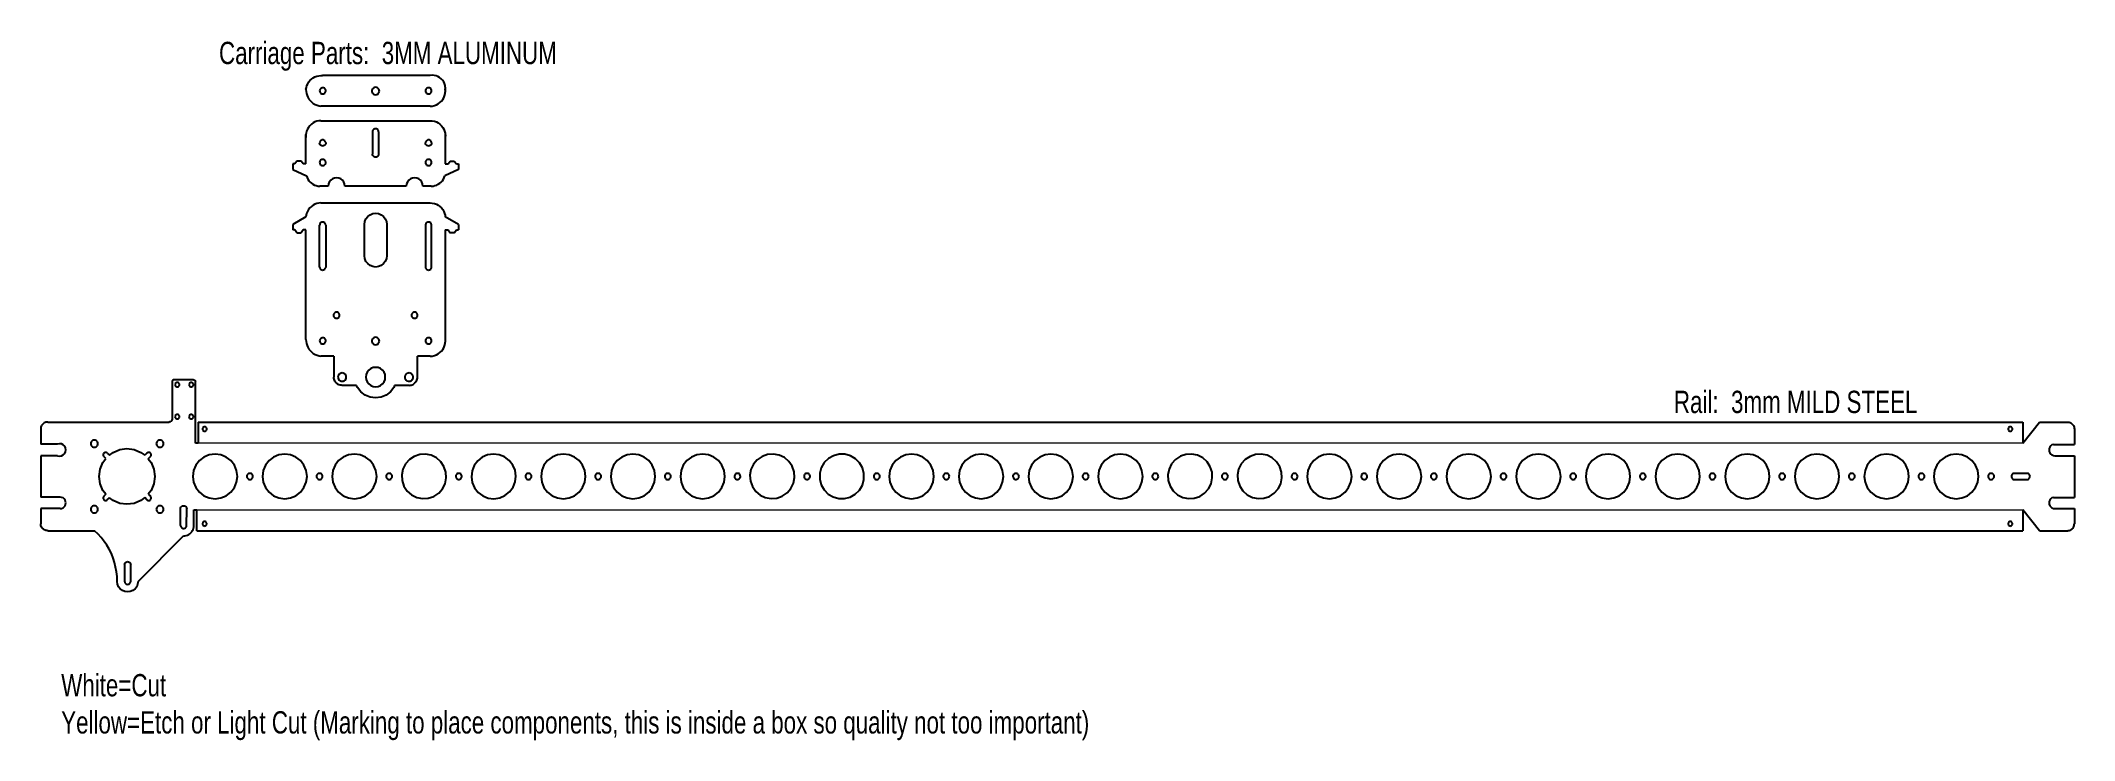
# Model space of a CAD drawing. Header units: millimetres. Extents: x 116 to 1576, y -45 to 457.
import ezdxf

# ---------------------------------------------------------------- set-up
doc = ezdxf.new("R2010")
doc.units = ezdxf.units.MM
doc.layers.get('0').update_dxf_attribs({"linetype": 'CONTINUOUS', "lineweight": 0})
doc.layers.add('Labels', color=3, linetype='CONTINUOUS', lineweight=0)
doc.layers.add('X Carriage', color=7, linetype='ByLayer')
doc.layers.add('X Rail1', color=7, linetype='ByLayer')
doc.styles.get("Standard").update_dxf_attribs({"font": 'txt', "width": 0.75})

msp = doc.modelspace()

# ---------------------------------------------------------------- texts
at = {"insert": (131.1, 2.5), "char_height": 16, "width": 100, "attachment_point": 1}
msp.add_mtext('White=Cut\\PYellow=Etch\\~or\\~Light\\~Cut\\~(Marking\\~to\\~place\\~components,\\~this\\~is\\~inside\\~a\\~box\\~so\\~quality\\~not\\~too\\~important)', dxfattribs=at)
at = {"layer": 'Labels', "char_height": 16, "width": 100, "attachment_point": 1}
for s, insert in [('Carriage\\~Parts:\\~\\~3MM\\~ALUMINUM', (244.4, 456.2)), ('Rail:\\~\\~3mm\\~MILD\\~STEEL\\P', (1288.9, 205.8))]:
    msp.add_mtext(s, dxfattribs=dict(at, insert=insert))

# ---------------------------------------------------------------- linework, layer by layer
at = {"color": 2}
for p, q in [((1539.4, 168.3), (229.5, 168.3)), ((228.4, 120.3), (1539.4, 120.3))]:
    msp.add_line(p, q, dxfattribs=at)
at = {"layer": 'X Carriage'}
for p, q in [((306.8, 422), (307.1, 423.5)), ((307.1, 423.5), (307.5, 424.8)), ((307.5, 424.8), (308.1, 426.1)), ((308.1, 426.1), (308.8, 427.4)), ((308.8, 427.4), (309.7, 428.5)), ((309.7, 428.5), (310.8, 429.5)), ((310.8, 429.5), (311.9, 430.3)), ((311.9, 430.3), (313.2, 431)), ((313.2, 431), (314.6, 431.6)), ((314.6, 431.6), (316, 431.9)), ((316, 431.9), (317.4, 432.1)), ((317.4, 432.1), (318.8, 432)), ((396, 432), (318.8, 432)), ((356.1, 423.5), (355.5, 423.2)), ((356.8, 423.6), (356.1, 423.5)), ((357.5, 423.5), (356.8, 423.6)), ((358.2, 423.2), (357.5, 423.5)), ((397.4, 432.2), (396, 432)), ((398.9, 432.1), (397.4, 432.2)), ((400.3, 431.8), (398.9, 432.1)), ((401.6, 431.3), (400.3, 431.8)), ((402.8, 430.6), (401.6, 431.3)), ((403.9, 429.7), (402.8, 430.6)), ((404.9, 428.7), (403.9, 429.7)), ((405.7, 427.5), (404.9, 428.7)), ((406.3, 426.2), (405.7, 427.5)), ((406.7, 424.9), (406.3, 426.2)), ((406.8, 423.7), (406.7, 424.9)), ((406.8, 423.7), (406.8, 422)), ((406.9, 423.4), (406.8, 423.7)), ((406.8, 422), (406.9, 423.4)), ((306.8, 422), (306.9, 420.6)), ((306.9, 420.6), (307.2, 419.1)), ((307.2, 419.1), (307.6, 417.7)), ((307.6, 417.7), (308.2, 416.4)), ((308.2, 416.4), (309, 415.1)), ((309, 415.1), (309.9, 414)), ((309.9, 414), (311, 412.9)), ((311, 412.9), (312.1, 412)), ((312.1, 412), (313.4, 411.3)), ((313.4, 411.3), (314.8, 410.7)), ((314.8, 410.7), (316.2, 410.3)), ((316.2, 410.3), (317.6, 410)), ((316.8, 421.7), (316.6, 421.2)), ((316.6, 421.2), (316.7, 420.6)), ((316.7, 420.6), (316.9, 420.1)), ((317, 422.3), (316.8, 421.7)), ((316.9, 420.1), (317.2, 419.6)), ((317.4, 422.7), (317, 422.3)), ((317.2, 419.6), (317.6, 419.2)), ((317.9, 423), (317.4, 422.7)), ((317.6, 419.2), (318.1, 418.9)), ((396, 410), (317.6, 410)), ((318.4, 423.2), (317.9, 423)), ((318.1, 418.9), (318.7, 418.8)), ((319, 423.2), (318.4, 423.2)), ((318.7, 418.8), (319.3, 418.9)), ((319.5, 423.1), (319, 423.2)), ((319.3, 418.9), (319.8, 419.1)), ((320.1, 422.9), (319.5, 423.1)), ((319.8, 419.1), (320.3, 419.4)), ((320.5, 422.5), (320.1, 422.9)), ((320.3, 419.4), (320.7, 419.8)), ((320.8, 422), (320.5, 422.5)), ((320.7, 419.8), (320.9, 420.3)), ((321, 421.5), (320.8, 422)), ((320.9, 420.3), (321, 420.9)), ((321, 420.9), (321, 421.5)), ((354.2, 421.6), (354.1, 420.9)), ((354.1, 420.9), (354.2, 420.2)), ((354.5, 422.2), (354.2, 421.6)), ((354.2, 420.2), (354.5, 419.5)), ((354.9, 422.8), (354.5, 422.2)), ((354.5, 419.5), (354.9, 419)), ((355.5, 423.2), (354.9, 422.8)), ((354.9, 419), (355.5, 418.5)), ((355.5, 418.5), (356.1, 418.3)), ((356.1, 418.3), (356.8, 418.2)), ((356.8, 418.2), (357.5, 418.3)), ((357.5, 418.3), (358.2, 418.5)), ((358.7, 422.8), (358.2, 423.2)), ((358.2, 418.5), (358.7, 419)), ((359.2, 422.2), (358.7, 422.8)), ((358.7, 419), (359.2, 419.5)), ((359.4, 421.6), (359.2, 422.2)), ((359.2, 419.5), (359.4, 420.2)), ((359.5, 420.9), (359.4, 421.6)), ((359.4, 420.2), (359.5, 420.9)), ((392.7, 421.6), (392.6, 421)), ((392.6, 421), (392.7, 420.5)), ((392.9, 422.1), (392.7, 421.6)), ((392.7, 420.5), (392.9, 419.9)), ((393.3, 422.6), (392.9, 422.1)), ((392.9, 419.9), (393.3, 419.5)), ((393.7, 422.9), (393.3, 422.6)), ((393.3, 419.5), (393.7, 419.1)), ((394.3, 423.2), (393.7, 422.9)), ((393.7, 419.1), (394.3, 418.9)), ((394.8, 423.2), (394.3, 423.2)), ((394.3, 418.9), (394.8, 418.8)), ((395.4, 423.2), (394.8, 423.2)), ((394.8, 418.8), (395.4, 418.9)), ((395.9, 422.9), (395.4, 423.2)), ((395.4, 418.9), (395.9, 419.1)), ((396.4, 422.6), (395.9, 422.9)), ((395.9, 419.1), (396.4, 419.5)), ((396, 410), (397.5, 410.1)), ((396.7, 422.1), (396.4, 422.6)), ((396.4, 419.5), (396.7, 419.9)), ((397, 421.6), (396.7, 422.1)), ((396.7, 419.9), (397, 420.5)), ((397, 421), (397, 421.6)), ((397, 420.5), (397, 421)), ((397.5, 410.1), (399, 410.5)), ((399, 410.5), (400.5, 411)), ((400.5, 411), (401.8, 411.7)), ((401.8, 411.7), (403, 412.6)), ((403, 412.6), (404.1, 413.6)), ((404.1, 413.6), (405, 414.8)), ((405, 414.8), (405.8, 416.1)), ((405.8, 416.1), (406.4, 417.5)), ((406.4, 417.5), (406.7, 419)), ((406.7, 419), (406.8, 420)), ((406.8, 422), (406.8, 420)), ((406.9, 420.5), (406.8, 422)), ((406.8, 420), (406.9, 420.5)), ((308.6, 394.8), (307.9, 393.5)), ((309.6, 396), (308.6, 394.8)), ((310.7, 397.1), (309.6, 396)), ((311.9, 398), (310.7, 397.1)), ((313.2, 398.7), (311.9, 398)), ((314.6, 399.2), (313.2, 398.7)), ((316.1, 399.5), (314.6, 399.2)), ((317.6, 399.6), (316.1, 399.5)), ((317.6, 399.6), (396, 399.6)), ((396, 399.6), (397.5, 399.5)), ((397.5, 399.5), (399, 399.2)), ((399, 399.2), (400.5, 398.7)), ((400.5, 398.7), (401.8, 398)), ((401.8, 398), (403, 397.1)), ((403, 397.1), (404.1, 396)), ((404.1, 396), (405, 394.8)), ((405, 394.8), (405.8, 393.5)), ((306.9, 390.7), (306.8, 389.7)), ((306.8, 389.7), (306.8, 389.1)), ((306.8, 387.6), (306.8, 389.7)), ((306.8, 389.1), (306.8, 387.6)), ((306.8, 368.6), (306.8, 387.6)), ((307.3, 392.1), (306.9, 390.7)), ((307.9, 393.5), (307.3, 392.1)), ((316.7, 384.2), (316.6, 383.6)), ((316.7, 383.1), (316.6, 383.6)), ((316.9, 384.7), (316.7, 384.2)), ((316.9, 382.5), (316.7, 383.1)), ((317.3, 385.2), (316.9, 384.7)), ((317.3, 382.1), (316.9, 382.5)), ((317.7, 385.5), (317.3, 385.2)), ((317.7, 381.7), (317.3, 382.1)), ((318.3, 385.8), (317.7, 385.5)), ((318.3, 381.5), (317.7, 381.7)), ((318.8, 385.8), (318.3, 385.8)), ((318.8, 381.4), (318.3, 381.5)), ((319.4, 385.8), (318.8, 385.8)), ((319.4, 381.5), (318.8, 381.4)), ((319.9, 385.5), (319.4, 385.8)), ((319.9, 381.7), (319.4, 381.5)), ((320.4, 385.2), (319.9, 385.5)), ((320.4, 382.1), (319.9, 381.7)), ((320.7, 384.7), (320.4, 385.2)), ((320.7, 382.5), (320.4, 382.1)), ((321, 384.2), (320.7, 384.7)), ((321, 383.1), (320.7, 382.5)), ((321, 383.6), (321, 384.2)), ((321, 383.6), (321, 383.1)), ((354.7, 392.2), (354.6, 391.6)), ((354.6, 391.6), (354.6, 375.6)), ((354.9, 392.7), (354.7, 392.2)), ((355.3, 393.2), (354.9, 392.7)), ((355.7, 393.5), (355.3, 393.2)), ((356.3, 393.8), (355.7, 393.5)), ((356.8, 393.8), (356.3, 393.8)), ((357.4, 393.8), (356.8, 393.8)), ((357.9, 393.5), (357.4, 393.8)), ((358.4, 393.2), (357.9, 393.5)), ((358.7, 392.7), (358.4, 393.2)), ((359, 392.2), (358.7, 392.7)), ((359, 391.6), (359, 392.2)), ((359, 391.6), (359, 375.6)), ((392.7, 384.2), (392.6, 383.6)), ((392.7, 383.1), (392.6, 383.6)), ((392.9, 384.7), (392.7, 384.2)), ((392.9, 382.5), (392.7, 383.1)), ((393.3, 385.2), (392.9, 384.7)), ((393.3, 382.1), (392.9, 382.5)), ((393.7, 385.5), (393.3, 385.2)), ((393.7, 381.7), (393.3, 382.1)), ((394.3, 385.8), (393.7, 385.5)), ((394.3, 381.5), (393.7, 381.7)), ((394.8, 385.8), (394.3, 385.8)), ((394.8, 381.4), (394.3, 381.5)), ((395.4, 385.8), (394.8, 385.8)), ((395.4, 381.5), (394.8, 381.4)), ((395.9, 385.5), (395.4, 385.8)), ((395.9, 381.7), (395.4, 381.5)), ((396.4, 385.2), (395.9, 385.5)), ((396.4, 382.1), (395.9, 381.7)), ((396.7, 384.7), (396.4, 385.2)), ((396.7, 382.5), (396.4, 382.1)), ((397, 384.2), (396.7, 384.7)), ((397, 383.1), (396.7, 382.5)), ((397, 383.6), (397, 384.2)), ((397, 383.6), (397, 383.1)), ((405.8, 393.5), (406.4, 392.1)), ((406.4, 392.1), (406.7, 390.7)), ((406.7, 390.7), (406.8, 389.7)), ((406.8, 389.7), (406.8, 387.6)), ((406.8, 389.7), (406.9, 389.1)), ((406.9, 389.1), (406.8, 387.6)), ((406.8, 387.6), (406.8, 368.6)), ((297.3, 368.6), (297.3, 364.6)), ((298.8, 368.6), (297.3, 368.6)), ((300.3, 370.6), (298.8, 368.6)), ((303.3, 370.6), (300.3, 370.6)), ((304.8, 368.6), (303.3, 370.6)), ((306.8, 368.6), (304.8, 368.6)), ((316.7, 370.2), (316.6, 369.6)), ((316.6, 369.6), (316.7, 369.1)), ((316.9, 370.7), (316.7, 370.2)), ((316.7, 369.1), (316.9, 368.5)), ((317.3, 371.2), (316.9, 370.7)), ((316.9, 368.5), (317.3, 368.1)), ((317.7, 371.5), (317.3, 371.2)), ((317.3, 368.1), (317.7, 367.7)), ((318.3, 371.8), (317.7, 371.5)), ((317.7, 367.7), (318.3, 367.5)), ((318.8, 371.8), (318.3, 371.8)), ((318.3, 367.5), (318.8, 367.4)), ((319.4, 371.8), (318.8, 371.8)), ((318.8, 367.4), (319.4, 367.5)), ((319.9, 371.5), (319.4, 371.8)), ((319.4, 367.5), (319.9, 367.7)), ((320.4, 371.2), (319.9, 371.5)), ((319.9, 367.7), (320.4, 368.1)), ((320.7, 370.7), (320.4, 371.2)), ((320.4, 368.1), (320.7, 368.5)), ((321, 370.2), (320.7, 370.7)), ((320.7, 368.5), (321, 369.1)), ((321, 369.6), (321, 370.2)), ((321, 369.1), (321, 369.6)), ((354.7, 375.1), (354.6, 375.6)), ((354.9, 374.5), (354.7, 375.1)), ((355.3, 374.1), (354.9, 374.5)), ((355.7, 373.7), (355.3, 374.1)), ((356.3, 373.5), (355.7, 373.7)), ((356.8, 373.4), (356.3, 373.5)), ((357.4, 373.5), (356.8, 373.4)), ((357.9, 373.7), (357.4, 373.5)), ((358.4, 374.1), (357.9, 373.7)), ((358.7, 374.5), (358.4, 374.1)), ((359, 375.1), (358.7, 374.5)), ((359, 375.6), (359, 375.1)), ((392.7, 370.2), (392.6, 369.6)), ((392.6, 369.6), (392.7, 369.1)), ((392.9, 370.7), (392.7, 370.2)), ((392.7, 369.1), (392.9, 368.5)), ((393.3, 371.2), (392.9, 370.7)), ((392.9, 368.5), (393.3, 368.1)), ((393.7, 371.5), (393.3, 371.2)), ((393.3, 368.1), (393.7, 367.7)), ((394.3, 371.8), (393.7, 371.5)), ((393.7, 367.7), (394.3, 367.5)), ((394.8, 371.8), (394.3, 371.8)), ((394.3, 367.5), (394.8, 367.4)), ((395.4, 371.8), (394.8, 371.8)), ((394.8, 367.4), (395.4, 367.5)), ((395.9, 371.5), (395.4, 371.8)), ((395.4, 367.5), (395.9, 367.7)), ((396.4, 371.2), (395.9, 371.5)), ((395.9, 367.7), (396.4, 368.1)), ((396.7, 370.7), (396.4, 371.2)), ((396.4, 368.1), (396.7, 368.5)), ((397, 370.2), (396.7, 370.7)), ((396.7, 368.5), (397, 369.1)), ((397, 369.6), (397, 370.2)), ((397, 369.1), (397, 369.6)), ((406.8, 368.6), (408.8, 368.6)), ((408.8, 368.6), (410.3, 370.6)), ((410.3, 370.6), (413.3, 370.6)), ((413.3, 370.6), (414.8, 368.6)), ((414.8, 368.6), (416.3, 368.6)), ((416.3, 368.6), (416.3, 364.6)), ((297.3, 364.6), (307.2, 360)), ((307.2, 360), (307.6, 358.8)), ((307.6, 358.8), (308.2, 357.6)), ((308.2, 357.6), (308.9, 356.5)), ((308.9, 356.5), (309.8, 355.6)), ((309.8, 355.6), (310.7, 354.7)), ((310.7, 354.7), (311.8, 354)), ((311.8, 354), (313, 353.4)), ((313, 353.4), (314.2, 353)), ((314.2, 353), (315.5, 352.7)), ((315.5, 352.7), (316.8, 352.6)), ((322.8, 352.6), (316.8, 352.6)), ((323, 354.2), (322.8, 352.6)), ((323.6, 355.6), (323, 354.2)), ((324.6, 356.9), (323.6, 355.6)), ((325.8, 357.8), (324.6, 356.9)), ((327.3, 358.4), (325.8, 357.8)), ((328.8, 358.6), (327.3, 358.4)), ((330.4, 358.4), (328.8, 358.6)), ((331.8, 357.8), (330.4, 358.4)), ((333.1, 356.9), (331.8, 357.8)), ((334, 355.6), (333.1, 356.9)), ((334.6, 354.2), (334, 355.6)), ((334.8, 352.6), (334.6, 354.2)), ((378.8, 352.6), (334.8, 352.6)), ((379, 354.2), (378.8, 352.6)), ((379.6, 355.6), (379, 354.2)), ((380.6, 356.9), (379.6, 355.6)), ((381.8, 357.8), (380.6, 356.9)), ((383.3, 358.4), (381.8, 357.8)), ((384.8, 358.6), (383.3, 358.4)), ((386.4, 358.4), (384.8, 358.6)), ((387.8, 357.8), (386.4, 358.4)), ((389.1, 356.9), (387.8, 357.8)), ((390, 355.6), (389.1, 356.9)), ((390.6, 354.2), (390, 355.6)), ((390.8, 352.6), (390.6, 354.2)), ((396.8, 352.6), (390.8, 352.6)), ((396.8, 352.6), (398.1, 352.7)), ((398.1, 352.7), (399.4, 353)), ((399.4, 353), (400.7, 353.4)), ((400.7, 353.4), (401.8, 354)), ((401.8, 354), (402.9, 354.7)), ((402.9, 354.7), (403.9, 355.6)), ((403.9, 355.6), (404.8, 356.5)), ((404.8, 356.5), (405.5, 357.6)), ((405.5, 357.6), (406.1, 358.8)), ((406.1, 358.8), (406.5, 360)), ((416.3, 364.6), (406.5, 360)), ((308.6, 335.8), (307.9, 334.5)), ((309.6, 337), (308.6, 335.8)), ((310.7, 338.1), (309.6, 337)), ((311.9, 339), (310.7, 338.1)), ((313.2, 339.7), (311.9, 339)), ((314.6, 340.2), (313.2, 339.7)), ((316.1, 340.5), (314.6, 340.2)), ((317.6, 340.6), (316.1, 340.5)), ((317.6, 340.6), (396, 340.6)), ((396, 340.6), (397.5, 340.5)), ((397.5, 340.5), (399, 340.2)), ((399, 340.2), (400.5, 339.7)), ((400.5, 339.7), (401.8, 339)), ((401.8, 339), (403, 338.1)), ((403, 338.1), (404.1, 337)), ((404.1, 337), (405, 335.8)), ((405, 335.8), (405.8, 334.5)), ((306.8, 330.7), (297.3, 325.2)), ((297.3, 325.2), (297.3, 321.2)), ((306.9, 331.7), (306.8, 330.7)), ((307.3, 333.1), (306.9, 331.7)), ((307.9, 334.5), (307.3, 333.1)), ((316.7, 325.2), (316.6, 324.6)), ((316.6, 294.6), (316.6, 324.6)), ((316.9, 325.7), (316.7, 325.2)), ((317.3, 326.2), (316.9, 325.7)), ((317.7, 326.5), (317.3, 326.2)), ((318.3, 326.8), (317.7, 326.5)), ((318.8, 326.8), (318.3, 326.8)), ((319.4, 326.8), (318.8, 326.8)), ((319.9, 326.5), (319.4, 326.8)), ((320.4, 326.2), (319.9, 326.5)), ((320.7, 325.7), (320.4, 326.2)), ((321, 325.2), (320.7, 325.7)), ((321, 324.6), (321, 325.2)), ((321, 324.6), (321, 294.6)), ((348.8, 325.2), (349.1, 327.3)), ((348.8, 302.6), (348.8, 325.2)), ((349.1, 327.3), (349.9, 329.2)), ((349.9, 329.2), (351.2, 330.9)), ((351.2, 330.9), (352.8, 332.1)), ((352.8, 332.1), (354.8, 332.9)), ((354.8, 332.9), (356.8, 333.2)), ((356.8, 333.2), (358.9, 332.9)), ((358.9, 332.9), (360.8, 332.1)), ((360.8, 332.1), (362.5, 330.9)), ((362.5, 330.9), (363.8, 329.2)), ((363.8, 329.2), (364.6, 327.3)), ((364.6, 327.3), (364.8, 325.2)), ((364.8, 325.2), (364.8, 302.6)), ((392.7, 325.2), (392.6, 324.6)), ((392.6, 324.6), (392.6, 294.6)), ((392.9, 325.7), (392.7, 325.2)), ((393.3, 326.2), (392.9, 325.7)), ((393.7, 326.5), (393.3, 326.2)), ((394.3, 326.8), (393.7, 326.5)), ((394.8, 326.8), (394.3, 326.8)), ((395.4, 326.8), (394.8, 326.8)), ((395.9, 326.5), (395.4, 326.8)), ((396.4, 326.2), (395.9, 326.5)), ((396.7, 325.7), (396.4, 326.2)), ((397, 325.2), (396.7, 325.7)), ((397, 324.6), (397, 325.2)), ((397, 294.6), (397, 324.6)), ((405.8, 334.5), (406.4, 333.1)), ((406.4, 333.1), (406.7, 331.7)), ((406.7, 331.7), (406.8, 330.7)), ((416.3, 325.2), (406.8, 330.7)), ((416.3, 325.2), (416.3, 321.2)), ((298.8, 321.2), (297.3, 321.2)), ((300.3, 319.2), (298.8, 321.2)), ((300.3, 319.2), (303.3, 319.2)), ((304.8, 321.2), (303.3, 319.2)), ((306.8, 321.2), (304.8, 321.2)), ((306.8, 242.6), (306.8, 321.2)), ((406.8, 321.2), (406.8, 242.6)), ((406.8, 321.2), (408.8, 321.2)), ((408.8, 321.2), (410.3, 319.2)), ((413.3, 319.2), (410.3, 319.2)), ((413.3, 319.2), (414.8, 321.2)), ((414.8, 321.2), (416.3, 321.2)), ((316.6, 294.6), (316.7, 294.1)), ((316.7, 294.1), (316.9, 293.5)), ((316.9, 293.5), (317.3, 293.1)), ((317.3, 293.1), (317.7, 292.7)), ((317.7, 292.7), (318.3, 292.5)), ((318.3, 292.5), (318.8, 292.4)), ((318.8, 292.4), (319.4, 292.5)), ((319.4, 292.5), (319.9, 292.7)), ((319.9, 292.7), (320.4, 293.1)), ((320.4, 293.1), (320.7, 293.5)), ((320.7, 293.5), (321, 294.1)), ((321, 294.1), (321, 294.6)), ((349.1, 300.6), (348.8, 302.6)), ((349.9, 298.6), (349.1, 300.6)), ((351.2, 297), (349.9, 298.6)), ((352.8, 295.7), (351.2, 297)), ((354.8, 294.9), (352.8, 295.7)), ((356.8, 294.6), (354.8, 294.9)), ((358.9, 294.9), (356.8, 294.6)), ((360.8, 295.7), (358.9, 294.9)), ((362.5, 297), (360.8, 295.7)), ((363.8, 298.6), (362.5, 297)), ((364.6, 300.6), (363.8, 298.6)), ((364.8, 302.6), (364.6, 300.6)), ((392.6, 294.6), (392.7, 294.1)), ((392.7, 294.1), (392.9, 293.5)), ((392.9, 293.5), (393.3, 293.1)), ((393.3, 293.1), (393.7, 292.7)), ((393.7, 292.7), (394.3, 292.5)), ((394.3, 292.5), (394.8, 292.4)), ((394.8, 292.4), (395.4, 292.5)), ((395.4, 292.5), (395.9, 292.7)), ((395.9, 292.7), (396.4, 293.1)), ((396.4, 293.1), (396.7, 293.5)), ((396.7, 293.5), (397, 294.1)), ((397, 294.1), (397, 294.6)), ((326.7, 260.6), (326.6, 260)), ((326.6, 260), (326.7, 259.4)), ((326.9, 261.1), (326.7, 260.6)), ((326.7, 259.4), (326.9, 258.9)), ((327.3, 261.5), (326.9, 261.1)), ((326.9, 258.9), (327.3, 258.4)), ((327.7, 261.9), (327.3, 261.5)), ((327.3, 258.4), (327.7, 258.1)), ((328.3, 262.1), (327.7, 261.9)), ((327.7, 258.1), (328.3, 257.9)), ((328.8, 262.2), (328.3, 262.1)), ((328.3, 257.9), (328.8, 257.8)), ((329.4, 262.1), (328.8, 262.2)), ((328.8, 257.8), (329.4, 257.9)), ((329.9, 261.9), (329.4, 262.1)), ((329.4, 257.9), (329.9, 258.1)), ((330.4, 261.5), (329.9, 261.9)), ((329.9, 258.1), (330.4, 258.4)), ((330.7, 261.1), (330.4, 261.5)), ((330.4, 258.4), (330.7, 258.9)), ((331, 260.6), (330.7, 261.1)), ((330.7, 258.9), (331, 259.4)), ((331, 260), (331, 260.6)), ((331, 259.4), (331, 260)), ((382.7, 260.6), (382.6, 260)), ((382.6, 260), (382.7, 259.4)), ((382.9, 261.1), (382.7, 260.6)), ((382.7, 259.4), (382.9, 258.9)), ((383.3, 261.5), (382.9, 261.1)), ((382.9, 258.9), (383.3, 258.4)), ((383.7, 261.9), (383.3, 261.5)), ((383.3, 258.4), (383.7, 258.1)), ((384.3, 262.1), (383.7, 261.9)), ((383.7, 258.1), (384.3, 257.9)), ((384.8, 262.2), (384.3, 262.1)), ((384.3, 257.9), (384.8, 257.8)), ((385.4, 262.1), (384.8, 262.2)), ((384.8, 257.8), (385.4, 257.9)), ((385.9, 261.9), (385.4, 262.1)), ((385.4, 257.9), (385.9, 258.1)), ((386.4, 261.5), (385.9, 261.9)), ((385.9, 258.1), (386.4, 258.4)), ((386.7, 261.1), (386.4, 261.5)), ((386.4, 258.4), (386.7, 258.9)), ((387, 260.6), (386.7, 261.1)), ((386.7, 258.9), (387, 259.4)), ((387, 260), (387, 260.6)), ((387, 259.4), (387, 260)), ((306.8, 242.6), (306.9, 241.2)), ((306.9, 241.2), (307.2, 239.7)), ((307.2, 239.7), (307.6, 238.3)), ((307.6, 238.3), (308.2, 237)), ((308.2, 237), (309, 235.7)), ((309, 235.7), (309.9, 234.6)), ((309.9, 234.6), (311, 233.5)), ((316.8, 242.3), (316.6, 241.8)), ((316.6, 241.8), (316.7, 241.2)), ((316.7, 241.2), (316.9, 240.7)), ((317, 242.9), (316.8, 242.3)), ((316.9, 240.7), (317.2, 240.2)), ((317.4, 243.3), (317, 242.9)), ((317.2, 240.2), (317.6, 239.8)), ((317.9, 243.6), (317.4, 243.3)), ((317.6, 239.8), (318.1, 239.5)), ((318.4, 243.8), (317.9, 243.6)), ((318.1, 239.5), (318.7, 239.4)), ((319, 243.8), (318.4, 243.8)), ((318.7, 239.4), (319.3, 239.5)), ((319.5, 243.7), (319, 243.8)), ((319.3, 239.5), (319.8, 239.7)), ((320.1, 243.5), (319.5, 243.7)), ((319.8, 239.7), (320.3, 240)), ((320.5, 243.1), (320.1, 243.5)), ((320.3, 240), (320.7, 240.4)), ((320.8, 242.6), (320.5, 243.1)), ((320.7, 240.4), (320.9, 240.9)), ((321, 242.1), (320.8, 242.6)), ((320.9, 240.9), (321, 241.5)), ((321, 241.5), (321, 242.1)), ((354.2, 242.2), (354.1, 241.5)), ((354.1, 241.5), (354.2, 240.8)), ((354.5, 242.8), (354.2, 242.2)), ((354.2, 240.8), (354.5, 240.1)), ((354.9, 243.4), (354.5, 242.8)), ((354.5, 240.1), (354.9, 239.6)), ((355.5, 243.8), (354.9, 243.4)), ((354.9, 239.6), (355.5, 239.1)), ((356.1, 244.1), (355.5, 243.8)), ((355.5, 239.1), (356.1, 238.9)), ((356.8, 244.2), (356.1, 244.1)), ((356.1, 238.9), (356.8, 238.8)), ((357.5, 244.1), (356.8, 244.2)), ((356.8, 238.8), (357.5, 238.9)), ((358.2, 243.8), (357.5, 244.1)), ((357.5, 238.9), (358.2, 239.1)), ((358.7, 243.4), (358.2, 243.8)), ((358.2, 239.1), (358.7, 239.6)), ((359.2, 242.8), (358.7, 243.4)), ((358.7, 239.6), (359.2, 240.1)), ((359.4, 242.2), (359.2, 242.8)), ((359.2, 240.1), (359.4, 240.8)), ((359.5, 241.5), (359.4, 242.2)), ((359.4, 240.8), (359.5, 241.5)), ((392.7, 242.2), (392.6, 241.6)), ((392.6, 241.6), (392.7, 241.1)), ((392.9, 242.7), (392.7, 242.2)), ((392.7, 241.1), (392.9, 240.5)), ((393.3, 243.2), (392.9, 242.7)), ((392.9, 240.5), (393.3, 240.1)), ((393.7, 243.5), (393.3, 243.2)), ((393.3, 240.1), (393.7, 239.7)), ((394.3, 243.8), (393.7, 243.5)), ((393.7, 239.7), (394.3, 239.5)), ((394.8, 243.8), (394.3, 243.8)), ((394.3, 239.5), (394.8, 239.4)), ((395.4, 243.8), (394.8, 243.8)), ((394.8, 239.4), (395.4, 239.5)), ((395.9, 243.5), (395.4, 243.8)), ((395.4, 239.5), (395.9, 239.7)), ((396.4, 243.2), (395.9, 243.5)), ((395.9, 239.7), (396.4, 240.1)), ((396.7, 242.7), (396.4, 243.2)), ((396.4, 240.1), (396.7, 240.5)), ((397, 242.2), (396.7, 242.7)), ((396.7, 240.5), (397, 241.1)), ((397, 241.6), (397, 242.2)), ((397, 241.1), (397, 241.6)), ((403, 233.2), (404.1, 234.2)), ((404.1, 234.2), (405, 235.4)), ((405, 235.4), (405.8, 236.7)), ((405.8, 236.7), (406.4, 238.1)), ((406.4, 238.1), (406.7, 239.6)), ((406.7, 239.6), (406.8, 240.6)), ((406.8, 242.6), (406.8, 240.6)), ((311, 233.5), (312.1, 232.6)), ((312.1, 232.6), (313.4, 231.9)), ((313.4, 231.9), (314.8, 231.3)), ((314.8, 231.3), (316.2, 230.9)), ((316.2, 230.9), (317.6, 230.6)), ((326.8, 230.6), (317.6, 230.6)), ((326.8, 230.6), (326.8, 215.6)), ((350.8, 219.1), (350.1, 217.4)), ((351.9, 220.6), (350.8, 219.1)), ((353.3, 221.7), (351.9, 220.6)), ((355, 222.4), (353.3, 221.7)), ((356.8, 222.6), (355, 222.4)), ((358.6, 222.4), (356.8, 222.6)), ((360.3, 221.7), (358.6, 222.4)), ((361.8, 220.6), (360.3, 221.7)), ((362.9, 219.1), (361.8, 220.6)), ((363.6, 217.4), (362.9, 219.1)), ((386.8, 215.6), (386.8, 230.6)), ((396, 230.6), (386.8, 230.6)), ((396, 230.6), (397.5, 230.7)), ((397.5, 230.7), (399, 231.1)), ((399, 231.1), (400.5, 231.6)), ((400.5, 231.6), (401.8, 232.3)), ((401.8, 232.3), (403, 233.2)), ((326.9, 214.8), (326.8, 215.6)), ((327, 214.1), (326.9, 214.8)), ((327.3, 213.3), (327, 214.1)), ((327.6, 212.6), (327.3, 213.3)), ((328.1, 212), (327.6, 212.6)), ((328.6, 211.4), (328.1, 212)), ((329.2, 210.9), (328.6, 211.4)), ((329.8, 210.4), (329.2, 210.9)), ((329.9, 216.4), (329.8, 215.6)), ((329.8, 215.6), (329.9, 214.9)), ((330.5, 210.1), (329.8, 210.4)), ((330.2, 217.1), (329.9, 216.4)), ((329.9, 214.9), (330.2, 214.1)), ((330.7, 217.8), (330.2, 217.1)), ((330.2, 214.1), (330.7, 213.5)), ((331.3, 209.8), (330.5, 210.1)), ((331.3, 218.2), (330.7, 217.8)), ((330.7, 213.5), (331.3, 213)), ((332.1, 218.5), (331.3, 218.2)), ((331.3, 213), (332.1, 212.7)), ((332, 209.7), (331.3, 209.8)), ((332.8, 209.6), (332, 209.7)), ((332.8, 218.6), (332.1, 218.5)), ((332.1, 212.7), (332.8, 212.6)), ((333.6, 218.5), (332.8, 218.6)), ((332.8, 212.6), (333.6, 212.7)), ((343.2, 209.6), (332.8, 209.6)), ((334.3, 218.2), (333.6, 218.5)), ((333.6, 212.7), (334.3, 213)), ((335, 217.8), (334.3, 218.2)), ((334.3, 213), (335, 213.5)), ((335.4, 217.1), (335, 217.8)), ((335, 213.5), (335.4, 214.1)), ((335.7, 216.4), (335.4, 217.1)), ((335.4, 214.1), (335.7, 214.9)), ((335.8, 215.6), (335.7, 216.4)), ((335.7, 214.9), (335.8, 215.6)), ((343.8, 208.1), (343.2, 209.6)), ((346.2, 205), (343.8, 208.1)), ((349.3, 202.6), (346.2, 205)), ((350.1, 217.4), (349.8, 215.6)), ((349.8, 215.6), (350.1, 213.8)), ((350.1, 213.8), (350.8, 212.1)), ((350.8, 212.1), (351.9, 210.7)), ((351.9, 210.7), (353.3, 209.6)), ((353.3, 209.6), (355, 208.9)), ((355, 208.9), (356.8, 208.6)), ((356.8, 208.6), (358.6, 208.9)), ((358.6, 208.9), (360.3, 209.6)), ((360.3, 209.6), (361.8, 210.7)), ((361.8, 210.7), (362.9, 212.1)), ((362.9, 212.1), (363.6, 213.8)), ((363.8, 215.6), (363.6, 217.4)), ((363.6, 213.8), (363.8, 215.6)), ((367.4, 205), (364.3, 202.6)), ((369.8, 208.1), (367.4, 205)), ((370.4, 209.6), (369.8, 208.1)), ((380.8, 209.6), (370.4, 209.6)), ((377.9, 216.4), (377.8, 215.6)), ((377.8, 215.6), (377.9, 214.9)), ((378.2, 217.1), (377.9, 216.4)), ((377.9, 214.9), (378.2, 214.1)), ((378.7, 217.8), (378.2, 217.1)), ((378.2, 214.1), (378.7, 213.5)), ((379.3, 218.2), (378.7, 217.8)), ((378.7, 213.5), (379.3, 213)), ((380.1, 218.5), (379.3, 218.2)), ((379.3, 213), (380.1, 212.7)), ((380.8, 218.6), (380.1, 218.5)), ((380.1, 212.7), (380.8, 212.6)), ((381.6, 218.5), (380.8, 218.6)), ((380.8, 212.6), (381.6, 212.7)), ((380.8, 209.6), (381.6, 209.7)), ((382.3, 218.2), (381.6, 218.5)), ((381.6, 212.7), (382.3, 213)), ((381.6, 209.7), (382.4, 209.8)), ((383, 217.8), (382.3, 218.2)), ((382.3, 213), (383, 213.5)), ((382.4, 209.8), (383.1, 210.1)), ((383.4, 217.1), (383, 217.8)), ((383, 213.5), (383.4, 214.1)), ((383.1, 210.1), (383.8, 210.4)), ((383.7, 216.4), (383.4, 217.1)), ((383.4, 214.1), (383.7, 214.9)), ((383.8, 215.6), (383.7, 216.4)), ((383.7, 214.9), (383.8, 215.6)), ((383.8, 210.4), (384.5, 210.9)), ((384.5, 210.9), (385.1, 211.4)), ((385.1, 211.4), (385.6, 212)), ((385.6, 212), (386, 212.6)), ((386, 212.6), (386.4, 213.3)), ((386.4, 213.3), (386.6, 214.1)), ((386.6, 214.1), (386.8, 214.8)), ((386.8, 214.8), (386.8, 215.6)), ((353, 201.1), (349.3, 202.6)), ((356.8, 200.6), (353, 201.1)), ((360.7, 201.1), (356.8, 200.6)), ((364.3, 202.6), (360.7, 201.1))]:
    msp.add_line(p, q, dxfattribs=at)
at = {"layer": 'X Rail1'}
for p, q in [((210.8, 212.8), (210.7, 212.6)), ((210.7, 212.6), (210.7, 212.2)), ((210.7, 212.2), (210.7, 185.3)), ((210.9, 213), (210.8, 212.8)), ((211, 213.2), (210.9, 213)), ((211.1, 213.3), (211, 213.2)), ((211.3, 213.4), (211.1, 213.3)), ((211.4, 213.5), (211.3, 213.4)), ((211.6, 213.6), (211.4, 213.5)), ((211.8, 213.7), (211.6, 213.6)), ((212.2, 213.7), (211.8, 213.7)), ((215.1, 213.7), (212.2, 213.7)), ((212.9, 210.6), (212.8, 210.2)), ((212.8, 210.2), (212.9, 209.7)), ((213, 211), (212.9, 210.6)), ((212.9, 209.7), (213, 209.4)), ((213.3, 211.3), (213, 211)), ((213, 209.4), (213.3, 209)), ((213.6, 211.5), (213.3, 211.3)), ((213.3, 209), (213.6, 208.8)), ((214, 211.7), (213.6, 211.5)), ((213.6, 208.8), (214, 208.6)), ((214.4, 211.8), (214, 211.7)), ((214, 208.6), (214.4, 208.6)), ((214.8, 211.7), (214.4, 211.8)), ((214.4, 208.6), (214.8, 208.6)), ((215.2, 211.5), (214.8, 211.7)), ((214.8, 208.6), (215.2, 208.8)), ((226, 213.7), (215.1, 213.7)), ((215.6, 211.3), (215.2, 211.5)), ((215.2, 208.8), (215.6, 209)), ((215.8, 211), (215.6, 211.3)), ((215.6, 209), (215.8, 209.4)), ((216, 210.6), (215.8, 211)), ((215.8, 209.4), (216, 209.7)), ((216, 210.2), (216, 210.6)), ((216, 209.7), (216, 210.2)), ((222.9, 210.6), (222.8, 210.2)), ((222.8, 210.2), (222.9, 209.7)), ((223, 211), (222.9, 210.6)), ((222.9, 209.7), (223, 209.4)), ((223.3, 211.3), (223, 211)), ((223, 209.4), (223.3, 209)), ((223.6, 211.5), (223.3, 211.3)), ((223.3, 209), (223.6, 208.8)), ((224, 211.7), (223.6, 211.5)), ((223.6, 208.8), (224, 208.6)), ((224.4, 211.8), (224, 211.7)), ((224, 208.6), (224.4, 208.6)), ((224.8, 211.7), (224.4, 211.8)), ((224.4, 208.6), (224.8, 208.6)), ((225.2, 211.5), (224.8, 211.7)), ((224.8, 208.6), (225.2, 208.8)), ((225.6, 211.3), (225.2, 211.5)), ((225.2, 208.8), (225.6, 209)), ((225.8, 211), (225.6, 211.3)), ((225.6, 209), (225.8, 209.4)), ((226, 210.6), (225.8, 211)), ((225.8, 209.4), (226, 209.7)), ((226, 213.7), (226.4, 213.7)), ((226, 210.2), (226, 210.6)), ((226, 209.7), (226, 210.2)), ((226.4, 213.7), (226.5, 213.6)), ((226.5, 213.6), (226.7, 213.5)), ((226.7, 213.5), (226.9, 213.4)), ((226.9, 213.4), (227, 213.3)), ((227, 213.3), (227.2, 213.2)), ((227.2, 213.2), (227.3, 213)), ((227.3, 213), (227.4, 212.8)), ((227.4, 212.8), (227.4, 212.6)), ((227.4, 212.6), (227.5, 212.2)), ((227.5, 168.3), (227.5, 212.2)), ((116.5, 179.6), (116.4, 179)), ((116.4, 179), (116.4, 178.3)), ((116.4, 178.3), (116.4, 167.4)), ((116.7, 180.3), (116.5, 179.6)), ((117, 180.8), (116.7, 180.3)), ((117.4, 181.4), (117, 180.8)), ((117.8, 181.9), (117.4, 181.4)), ((118.3, 182.3), (117.8, 181.9)), ((118.9, 182.7), (118.3, 182.3)), ((119.5, 183), (118.9, 182.7)), ((120.1, 183.2), (119.5, 183)), ((120.7, 183.3), (120.1, 183.2)), ((121.4, 183.3), (120.7, 183.3)), ((121.4, 183.3), (208.7, 183.3)), ((209.2, 183.4), (208.7, 183.3)), ((209.4, 183.5), (209.2, 183.4)), ((209.7, 183.6), (209.4, 183.5)), ((209.9, 183.8), (209.7, 183.6)), ((210.1, 183.9), (209.9, 183.8)), ((210.3, 184.1), (210.1, 183.9)), ((210.4, 184.3), (210.3, 184.1)), ((210.5, 184.6), (210.4, 184.3)), ((210.6, 184.8), (210.5, 184.6)), ((210.7, 185.3), (210.6, 184.8)), ((212.9, 187.6), (212.8, 187.2)), ((212.8, 187.2), (212.9, 186.7)), ((213, 188), (212.9, 187.6)), ((212.9, 186.7), (213, 186.4)), ((213.3, 188.3), (213, 188)), ((213, 186.4), (213.3, 186)), ((213.6, 188.5), (213.3, 188.3)), ((213.3, 186), (213.6, 185.8)), ((214, 188.7), (213.6, 188.5)), ((213.6, 185.8), (214, 185.6)), ((214.4, 188.8), (214, 188.7)), ((214, 185.6), (214.4, 185.6)), ((214.8, 188.7), (214.4, 188.8)), ((214.4, 185.6), (214.8, 185.6)), ((215.2, 188.5), (214.8, 188.7)), ((214.8, 185.6), (215.2, 185.8)), ((215.6, 188.3), (215.2, 188.5)), ((215.2, 185.8), (215.6, 186)), ((215.8, 188), (215.6, 188.3)), ((215.6, 186), (215.8, 186.4)), ((216, 187.6), (215.8, 188)), ((215.8, 186.4), (216, 186.7)), ((216, 187.2), (216, 187.6)), ((216, 186.7), (216, 187.2)), ((222.9, 187.6), (222.8, 187.2)), ((222.8, 187.2), (222.9, 186.7)), ((223, 188), (222.9, 187.6)), ((222.9, 186.7), (223, 186.4)), ((223.3, 188.3), (223, 188)), ((223, 186.4), (223.3, 186)), ((223.6, 188.5), (223.3, 188.3)), ((223.3, 186), (223.6, 185.8)), ((224, 188.7), (223.6, 188.5)), ((223.6, 185.8), (224, 185.6)), ((224.4, 188.8), (224, 188.7)), ((224, 185.6), (224.4, 185.6)), ((224.8, 188.7), (224.4, 188.8)), ((224.4, 185.6), (224.8, 185.6)), ((225.2, 188.5), (224.8, 188.7)), ((224.8, 185.6), (225.2, 185.8)), ((225.6, 188.3), (225.2, 188.5)), ((225.2, 185.8), (225.6, 186)), ((225.8, 188), (225.6, 188.3)), ((225.6, 186), (225.8, 186.4)), ((226, 187.6), (225.8, 188)), ((225.8, 186.4), (226, 186.7)), ((226, 187.2), (226, 187.6)), ((226, 186.7), (226, 187.2)), ((229.5, 183.3), (1539.4, 183.3)), ((229.5, 183.3), (229.5, 168.3)), ((232.7, 179.1), (232.5, 178.8)), ((232.5, 178.8), (232.5, 178.3)), ((232.5, 178.3), (232.5, 177.9)), ((232.5, 177.9), (232.7, 177.5)), ((232.9, 179.5), (232.7, 179.1)), ((232.7, 177.5), (232.9, 177.2)), ((233.3, 179.7), (232.9, 179.5)), ((232.9, 177.2), (233.3, 177)), ((233.7, 179.9), (233.3, 179.7)), ((233.3, 177), (233.7, 176.8)), ((234.1, 179.9), (233.7, 179.9)), ((233.7, 176.8), (234.1, 176.7)), ((234.5, 179.9), (234.1, 179.9)), ((234.1, 176.7), (234.5, 176.8)), ((234.9, 179.7), (234.5, 179.9)), ((234.5, 176.8), (234.9, 177)), ((235.2, 179.5), (234.9, 179.7)), ((234.9, 177), (235.2, 177.2)), ((235.5, 179.1), (235.2, 179.5)), ((235.2, 177.2), (235.5, 177.5)), ((235.6, 178.8), (235.5, 179.1)), ((235.5, 177.5), (235.6, 177.9)), ((235.7, 178.3), (235.6, 178.8)), ((235.6, 177.9), (235.7, 178.3)), ((1529, 179.1), (1528.8, 178.8)), ((1528.8, 178.8), (1528.8, 178.3)), ((1528.8, 178.3), (1528.8, 177.9)), ((1528.8, 177.9), (1529, 177.5)), ((1529.2, 179.5), (1529, 179.1)), ((1529, 177.5), (1529.2, 177.2)), ((1529.6, 179.7), (1529.2, 179.5)), ((1529.2, 177.2), (1529.6, 177)), ((1530, 179.9), (1529.6, 179.7)), ((1529.6, 177), (1530, 176.8)), ((1530.4, 179.9), (1530, 179.9)), ((1530, 176.8), (1530.4, 176.7)), ((1530.8, 179.9), (1530.4, 179.9)), ((1530.4, 176.7), (1530.8, 176.8)), ((1531.2, 179.7), (1530.8, 179.9)), ((1530.8, 176.8), (1531.2, 177)), ((1531.5, 179.5), (1531.2, 179.7)), ((1531.2, 177), (1531.5, 177.2)), ((1531.8, 179.1), (1531.5, 179.5)), ((1531.5, 177.2), (1531.8, 177.5)), ((1531.9, 178.8), (1531.8, 179.1)), ((1531.8, 177.5), (1531.9, 177.9)), ((1532, 178.3), (1531.9, 178.8)), ((1531.9, 177.9), (1532, 178.3)), ((1539.4, 168.3), (1551.4, 183.3)), ((1539.4, 183.3), (1539.4, 168.3)), ((1551.4, 183.3), (1571.4, 183.3)), ((1571.4, 183.3), (1572, 183.3)), ((1572, 183.3), (1572.7, 183.2)), ((1572.7, 183.2), (1573.3, 183)), ((1573.3, 183), (1573.9, 182.7)), ((1573.9, 182.7), (1574.4, 182.3)), ((1574.4, 182.3), (1574.9, 181.9)), ((1574.9, 181.9), (1575.3, 181.4)), ((1575.3, 181.4), (1575.7, 180.8)), ((1575.7, 180.8), (1576, 180.3)), ((1576, 180.3), (1576.2, 179.6)), ((1576.2, 179.6), (1576.3, 179)), ((1576.3, 179), (1576.4, 178.3)), ((1576.4, 178.3), (1576.4, 167.3)), ((128.4, 167.4), (116.4, 167.4)), ((129.8, 167.8), (128.4, 167.4)), ((131.2, 167.6), (129.8, 167.8)), ((132.5, 167), (131.2, 167.6)), ((133.6, 166), (132.5, 167)), ((132.5, 159.7), (133.6, 160.7)), ((134.2, 164.8), (133.6, 166)), ((133.6, 160.7), (134.2, 161.9)), ((134.5, 163.3), (134.2, 164.8)), ((134.2, 161.9), (134.5, 163.3)), ((152.4, 168.5), (152.3, 167.8)), ((152.3, 167.8), (152.4, 167.2)), ((152.7, 169.1), (152.4, 168.5)), ((152.4, 167.2), (152.7, 166.5)), ((153.1, 169.7), (152.7, 169.1)), ((152.7, 166.5), (153.1, 166)), ((153.6, 170.1), (153.1, 169.7)), ((153.1, 166), (153.6, 165.6)), ((154.2, 170.3), (153.6, 170.1)), ((153.6, 165.6), (154.2, 165.3)), ((154.9, 170.4), (154.2, 170.3)), ((154.2, 165.3), (154.9, 165.2)), ((155.6, 170.3), (154.9, 170.4)), ((154.9, 165.2), (155.6, 165.3)), ((156.2, 170.1), (155.6, 170.3)), ((155.6, 165.3), (156.2, 165.6)), ((156.7, 169.7), (156.2, 170.1)), ((156.2, 165.6), (156.7, 166)), ((157.2, 169.1), (156.7, 169.7)), ((156.7, 166), (157.2, 166.5)), ((157.4, 168.5), (157.2, 169.1)), ((157.2, 166.5), (157.4, 167.2)), ((157.5, 167.8), (157.4, 168.5)), ((157.4, 167.2), (157.5, 167.8)), ((161.4, 160.7), (161.2, 160.3)), ((161.7, 161.1), (161.4, 160.7)), ((162.1, 161.3), (161.7, 161.1)), ((162.5, 161.5), (162.1, 161.3)), ((163, 161.6), (162.5, 161.5)), ((163.4, 161.5), (163, 161.6)), ((163.9, 161.3), (163.4, 161.5)), ((164.2, 161.1), (163.9, 161.3)), ((164.2, 161.1), (165.7, 159.6)), ((165.7, 159.6), (168.3, 161.6)), ((168.3, 161.6), (173.2, 163.6)), ((173.2, 163.6), (178.3, 164.3)), ((178.3, 164.3), (183.5, 163.6)), ((183.5, 163.6), (188.3, 161.6)), ((188.3, 161.6), (191.1, 159.5)), ((192.7, 161.1), (191.1, 159.5)), ((193.1, 161.3), (192.7, 161.1)), ((193.5, 161.5), (193.1, 161.3)), ((194, 161.6), (193.5, 161.5)), ((194.4, 161.5), (194, 161.6)), ((194.9, 161.3), (194.4, 161.5)), ((195.2, 161.1), (194.9, 161.3)), ((195.5, 160.7), (195.2, 161.1)), ((195.7, 160.3), (195.5, 160.7)), ((199.5, 168.5), (199.4, 167.8)), ((199.4, 167.8), (199.5, 167.2)), ((199.8, 169.1), (199.5, 168.5)), ((199.5, 167.2), (199.8, 166.5)), ((200.2, 169.7), (199.8, 169.1)), ((199.8, 166.5), (200.2, 166)), ((200.7, 170.1), (200.2, 169.7)), ((200.2, 166), (200.7, 165.6)), ((201.3, 170.3), (200.7, 170.1)), ((200.7, 165.6), (201.3, 165.3)), ((202, 170.4), (201.3, 170.3)), ((201.3, 165.3), (202, 165.2)), ((202.7, 170.3), (202, 170.4)), ((202, 165.2), (202.7, 165.3)), ((203.3, 170.1), (202.7, 170.3)), ((202.7, 165.3), (203.3, 165.6)), ((203.8, 169.7), (203.3, 170.1)), ((203.3, 165.6), (203.8, 166)), ((204.3, 169.1), (203.8, 169.7)), ((203.8, 166), (204.3, 166.5)), ((204.5, 168.5), (204.3, 169.1)), ((204.3, 166.5), (204.5, 167.2)), ((204.6, 167.8), (204.5, 168.5)), ((204.5, 167.2), (204.6, 167.8)), ((229.5, 168.3), (227.5, 168.3)), ((1558.4, 164.4), (1558.3, 163.3)), ((1558.3, 163.3), (1558.4, 162.3)), ((1558.8, 165.4), (1558.4, 164.4)), ((1558.4, 162.3), (1558.8, 161.3)), ((1559.5, 166.2), (1558.8, 165.4)), ((1558.8, 161.3), (1559.5, 160.4)), ((1560.3, 166.9), (1559.5, 166.2)), ((1561.3, 167.3), (1560.3, 166.9)), ((1561.3, 167.3), (1576.4, 167.3)), ((128.4, 159.2), (116.4, 159.2)), ((116.4, 159.2), (116.4, 129.4)), ((128.4, 159.2), (129.8, 158.9)), ((129.8, 158.9), (131.2, 159.1)), ((131.2, 159.1), (132.5, 159.7)), ((158.3, 144.3), (159, 149.5)), ((159, 149.5), (161, 154.3)), ((161, 154.3), (163.1, 157.1)), ((161.2, 160.3), (161.2, 159.8)), ((161.2, 159.8), (161.2, 159.3)), ((161.2, 159.3), (161.4, 158.9)), ((161.4, 158.9), (161.7, 158.5)), ((163.1, 157.1), (161.7, 158.5)), ((193.6, 156.9), (195.2, 158.5)), ((193.6, 156.9), (195.6, 154.3)), ((195.2, 158.5), (195.5, 158.9)), ((195.5, 158.9), (195.7, 159.3)), ((195.6, 154.3), (197.6, 149.5)), ((195.8, 159.8), (195.7, 160.3)), ((195.7, 159.3), (195.8, 159.8)), ((197.6, 149.5), (198.3, 144.3)), ((226.1, 148.5), (225.6, 144.3)), ((227.7, 152.3), (226.1, 148.5)), ((230.3, 155.7), (227.7, 152.3)), ((233.6, 158.2), (230.3, 155.7)), ((237.4, 159.8), (233.6, 158.2)), ((241.6, 160.3), (237.4, 159.8)), ((245.7, 159.8), (241.6, 160.3)), ((249.6, 158.2), (245.7, 159.8)), ((252.9, 155.7), (249.6, 158.2)), ((255.4, 152.3), (252.9, 155.7)), ((257, 148.5), (255.4, 152.3)), ((257.6, 144.3), (257, 148.5)), ((265.5, 146.3), (265, 145.9)), ((266, 146.5), (265.5, 146.3)), ((266.6, 146.5), (266, 146.5)), ((267.1, 146.5), (266.6, 146.5)), ((267.7, 146.3), (267.1, 146.5)), ((268.1, 145.9), (267.7, 146.3)), ((276.1, 148.5), (275.6, 144.3)), ((277.7, 152.3), (276.1, 148.5)), ((280.3, 155.7), (277.7, 152.3)), ((283.6, 158.2), (280.3, 155.7)), ((287.4, 159.8), (283.6, 158.2)), ((291.6, 160.3), (287.4, 159.8)), ((295.7, 159.8), (291.6, 160.3)), ((299.6, 158.2), (295.7, 159.8)), ((302.9, 155.7), (299.6, 158.2)), ((305.4, 152.3), (302.9, 155.7)), ((307, 148.5), (305.4, 152.3)), ((307.6, 144.3), (307, 148.5)), ((315.5, 146.3), (315, 145.9)), ((316, 146.5), (315.5, 146.3)), ((316.6, 146.5), (316, 146.5)), ((317.1, 146.5), (316.6, 146.5)), ((317.7, 146.3), (317.1, 146.5)), ((318.1, 145.9), (317.7, 146.3)), ((326.1, 148.5), (325.6, 144.3)), ((327.7, 152.3), (326.1, 148.5)), ((330.3, 155.7), (327.7, 152.3)), ((333.6, 158.2), (330.3, 155.7)), ((337.4, 159.8), (333.6, 158.2)), ((341.6, 160.3), (337.4, 159.8)), ((345.7, 159.8), (341.6, 160.3)), ((349.6, 158.2), (345.7, 159.8)), ((352.9, 155.7), (349.6, 158.2)), ((355.4, 152.3), (352.9, 155.7)), ((357, 148.5), (355.4, 152.3)), ((357.6, 144.3), (357, 148.5)), ((365.5, 146.3), (365, 145.9)), ((366, 146.5), (365.5, 146.3)), ((366.6, 146.5), (366, 146.5)), ((367.1, 146.5), (366.6, 146.5)), ((367.7, 146.3), (367.1, 146.5)), ((368.1, 145.9), (367.7, 146.3)), ((376.4, 149.6), (375.6, 145.5)), ((378.3, 153.3), (376.4, 149.6)), ((381.1, 156.4), (378.3, 153.3)), ((384.5, 158.7), (381.1, 156.4)), ((388.5, 160.1), (384.5, 158.7)), ((392.7, 160.3), (388.5, 160.1)), ((396.8, 159.5), (392.7, 160.3)), ((400.5, 157.6), (396.8, 159.5)), ((403.6, 154.8), (400.5, 157.6)), ((405.9, 151.4), (403.6, 154.8)), ((407.3, 147.4), (405.9, 151.4)), ((407.5, 143.2), (407.3, 147.4)), ((415.2, 146.1), (414.8, 145.7)), ((415.7, 146.4), (415.2, 146.1)), ((416.3, 146.5), (415.7, 146.4)), ((416.9, 146.5), (416.3, 146.5)), ((417.4, 146.4), (416.9, 146.5)), ((417.9, 146.1), (417.4, 146.4)), ((418.3, 145.7), (417.9, 146.1)), ((426.1, 148.3), (425.6, 144.1)), ((427.6, 152.2), (426.1, 148.3)), ((430.1, 155.5), (427.6, 152.2)), ((433.4, 158.1), (430.1, 155.5)), ((437.2, 159.7), (433.4, 158.1)), ((441.4, 160.3), (437.2, 159.7)), ((445.5, 159.9), (441.4, 160.3)), ((449.4, 158.3), (445.5, 159.9)), ((452.7, 155.8), (449.4, 158.3)), ((455.3, 152.5), (452.7, 155.8)), ((457, 148.7), (455.3, 152.5)), ((457.6, 144.6), (457, 148.7)), ((465.5, 146.3), (465, 145.9)), ((466, 146.5), (465.5, 146.3)), ((466.6, 146.5), (466, 146.5)), ((467.1, 146.5), (466.6, 146.5)), ((467.7, 146.3), (467.1, 146.5)), ((468.1, 145.9), (467.7, 146.3)), ((476.1, 148.5), (475.6, 144.3)), ((477.7, 152.3), (476.1, 148.5)), ((480.3, 155.7), (477.7, 152.3)), ((483.6, 158.2), (480.3, 155.7)), ((487.4, 159.8), (483.6, 158.2)), ((491.6, 160.3), (487.4, 159.8)), ((495.7, 159.8), (491.6, 160.3)), ((499.6, 158.2), (495.7, 159.8)), ((502.9, 155.7), (499.6, 158.2)), ((505.4, 152.3), (502.9, 155.7)), ((507, 148.5), (505.4, 152.3)), ((507.6, 144.3), (507, 148.5)), ((515.5, 146.3), (515, 145.9)), ((516, 146.5), (515.5, 146.3)), ((516.6, 146.5), (516, 146.5)), ((517.1, 146.5), (516.6, 146.5)), ((517.7, 146.3), (517.1, 146.5)), ((518.1, 145.9), (517.7, 146.3)), ((526.1, 148.5), (525.6, 144.3)), ((527.7, 152.3), (526.1, 148.5)), ((530.3, 155.7), (527.7, 152.3)), ((533.6, 158.2), (530.3, 155.7)), ((537.4, 159.8), (533.6, 158.2)), ((541.6, 160.3), (537.4, 159.8)), ((545.7, 159.8), (541.6, 160.3)), ((549.6, 158.2), (545.7, 159.8)), ((552.9, 155.7), (549.6, 158.2)), ((555.4, 152.3), (552.9, 155.7)), ((557, 148.5), (555.4, 152.3)), ((557.6, 144.3), (557, 148.5)), ((565.5, 146.3), (565, 145.9)), ((566, 146.5), (565.5, 146.3)), ((566.6, 146.5), (566, 146.5)), ((567.1, 146.5), (566.6, 146.5)), ((567.7, 146.3), (567.1, 146.5)), ((568.1, 145.9), (567.7, 146.3)), ((576.1, 148.5), (575.6, 144.3)), ((577.7, 152.3), (576.1, 148.5)), ((580.3, 155.7), (577.7, 152.3)), ((583.6, 158.2), (580.3, 155.7)), ((587.4, 159.8), (583.6, 158.2)), ((591.6, 160.3), (587.4, 159.8)), ((595.7, 159.8), (591.6, 160.3)), ((599.6, 158.2), (595.7, 159.8)), ((602.9, 155.7), (599.6, 158.2)), ((605.4, 152.3), (602.9, 155.7)), ((607, 148.5), (605.4, 152.3)), ((607.6, 144.3), (607, 148.5)), ((615.3, 146.1), (614.9, 145.7)), ((615.8, 146.4), (615.3, 146.1)), ((616.3, 146.5), (615.8, 146.4)), ((616.9, 146.5), (616.3, 146.5)), ((617.5, 146.4), (616.9, 146.5)), ((618, 146.1), (617.5, 146.4)), ((618.3, 145.6), (618, 146.1)), ((626.3, 149.3), (625.6, 145.2)), ((628.1, 153), (626.3, 149.3)), ((630.8, 156.2), (628.1, 153)), ((634.3, 158.6), (630.8, 156.2)), ((638.2, 160), (634.3, 158.6)), ((642.4, 160.3), (638.2, 160)), ((646.5, 159.6), (642.4, 160.3)), ((650.3, 157.8), (646.5, 159.6)), ((653.4, 155.1), (650.3, 157.8)), ((655.8, 151.6), (653.4, 155.1)), ((657.2, 147.7), (655.8, 151.6)), ((657.5, 143.5), (657.2, 147.7)), ((665.2, 146.1), (664.8, 145.7)), ((665.7, 146.4), (665.2, 146.1)), ((666.3, 146.5), (665.7, 146.4)), ((666.8, 146.5), (666.3, 146.5)), ((667.4, 146.4), (666.8, 146.5)), ((667.9, 146.1), (667.4, 146.4)), ((668.3, 145.7), (667.9, 146.1)), ((676.8, 150.6), (675.7, 146.6)), ((675.7, 146.6), (675.7, 142.4)), ((678.9, 154.2), (676.8, 150.6)), ((681.9, 157.1), (678.9, 154.2)), ((685.6, 159.2), (681.9, 157.1)), ((689.6, 160.2), (685.6, 159.2)), ((693.8, 160.2), (689.6, 160.2)), ((697.8, 159.1), (693.8, 160.2)), ((701.4, 157), (697.8, 159.1)), ((704.3, 154), (701.4, 157)), ((706.4, 150.4), (704.3, 154)), ((707.4, 146.3), (706.4, 150.4)), ((707.4, 142.1), (707.4, 146.3)), ((715.5, 146.3), (715, 145.9)), ((716, 146.5), (715.5, 146.3)), ((716.6, 146.5), (716, 146.5)), ((717.1, 146.5), (716.6, 146.5)), ((717.7, 146.3), (717.1, 146.5)), ((718.1, 145.9), (717.7, 146.3)), ((726.1, 148.5), (725.6, 144.3)), ((727.7, 152.3), (726.1, 148.5)), ((730.3, 155.7), (727.7, 152.3)), ((733.6, 158.2), (730.3, 155.7)), ((737.4, 159.8), (733.6, 158.2)), ((741.6, 160.3), (737.4, 159.8)), ((745.7, 159.8), (741.6, 160.3)), ((749.6, 158.2), (745.7, 159.8)), ((752.9, 155.7), (749.6, 158.2)), ((755.4, 152.3), (752.9, 155.7)), ((757, 148.5), (755.4, 152.3)), ((757.6, 144.3), (757, 148.5)), ((765.2, 146.1), (764.8, 145.7)), ((765.7, 146.4), (765.2, 146.1)), ((766.3, 146.5), (765.7, 146.4)), ((766.9, 146.5), (766.3, 146.5)), ((767.4, 146.4), (766.9, 146.5)), ((767.9, 146.1), (767.4, 146.4)), ((768.3, 145.7), (767.9, 146.1)), ((776.1, 148.5), (775.6, 144.3)), ((777.7, 152.3), (776.1, 148.5)), ((780.3, 155.7), (777.7, 152.3)), ((783.6, 158.2), (780.3, 155.7)), ((787.4, 159.8), (783.6, 158.2)), ((791.6, 160.3), (787.4, 159.8)), ((795.7, 159.8), (791.6, 160.3)), ((799.6, 158.2), (795.7, 159.8)), ((802.9, 155.7), (799.6, 158.2)), ((805.4, 152.3), (802.9, 155.7)), ((807, 148.5), (805.4, 152.3)), ((807.6, 144.3), (807, 148.5)), ((815.4, 146.2), (814.9, 145.8)), ((815.9, 146.4), (815.4, 146.2)), ((816.5, 146.5), (815.9, 146.4)), ((817, 146.5), (816.5, 146.5)), ((817.6, 146.3), (817, 146.5)), ((818, 146), (817.6, 146.3)), ((826.1, 148.5), (825.6, 144.3)), ((827.7, 152.3), (826.1, 148.5)), ((830.3, 155.7), (827.7, 152.3)), ((833.6, 158.2), (830.3, 155.7)), ((837.4, 159.8), (833.6, 158.2)), ((841.6, 160.3), (837.4, 159.8)), ((845.7, 159.8), (841.6, 160.3)), ((849.6, 158.2), (845.7, 159.8)), ((852.9, 155.7), (849.6, 158.2)), ((855.4, 152.3), (852.9, 155.7)), ((857, 148.5), (855.4, 152.3)), ((857.6, 144.3), (857, 148.5)), ((865.3, 146.1), (864.9, 145.7)), ((865.8, 146.4), (865.3, 146.1)), ((866.3, 146.5), (865.8, 146.4)), ((866.9, 146.5), (866.3, 146.5)), ((867.5, 146.4), (866.9, 146.5)), ((868, 146.1), (867.5, 146.4)), ((868.3, 145.6), (868, 146.1)), ((876.1, 148.5), (875.6, 144.3)), ((877.7, 152.3), (876.1, 148.5)), ((880.3, 155.7), (877.7, 152.3)), ((883.6, 158.2), (880.3, 155.7)), ((887.4, 159.8), (883.6, 158.2)), ((891.6, 160.3), (887.4, 159.8)), ((895.7, 159.8), (891.6, 160.3)), ((899.6, 158.2), (895.7, 159.8)), ((902.9, 155.7), (899.6, 158.2)), ((905.4, 152.3), (902.9, 155.7)), ((907, 148.5), (905.4, 152.3)), ((907.6, 144.3), (907, 148.5)), ((915.2, 146.1), (914.8, 145.7)), ((915.7, 146.4), (915.2, 146.1)), ((916.3, 146.5), (915.7, 146.4)), ((916.8, 146.5), (916.3, 146.5)), ((917.4, 146.4), (916.8, 146.5)), ((917.9, 146.1), (917.4, 146.4)), ((918.3, 145.7), (917.9, 146.1)), ((926.5, 149.6), (925.6, 145.5)), ((928.3, 153.4), (926.5, 149.6)), ((931.1, 156.5), (928.3, 153.4)), ((934.6, 158.8), (931.1, 156.5)), ((938.6, 160.1), (934.6, 158.8)), ((942.8, 160.3), (938.6, 160.1)), ((946.8, 159.5), (942.8, 160.3)), ((950.6, 157.6), (946.8, 159.5)), ((953.7, 154.8), (950.6, 157.6)), ((956, 151.3), (953.7, 154.8)), ((957.3, 147.3), (956, 151.3)), ((957.5, 143.2), (957.3, 147.3)), ((965.5, 146.3), (965, 145.9)), ((966, 146.5), (965.5, 146.3)), ((966.6, 146.5), (966, 146.5)), ((967.1, 146.5), (966.6, 146.5)), ((967.7, 146.3), (967.1, 146.5)), ((968.1, 145.9), (967.7, 146.3)), ((976.4, 149.6), (975.6, 145.5)), ((978.3, 153.3), (976.4, 149.6)), ((981.1, 156.4), (978.3, 153.3)), ((984.6, 158.7), (981.1, 156.4)), ((988.5, 160.1), (984.6, 158.7)), ((992.7, 160.3), (988.5, 160.1)), ((996.8, 159.5), (992.7, 160.3)), ((1000.5, 157.6), (996.8, 159.5)), ((1003.7, 154.8), (1000.5, 157.6)), ((1006, 151.3), (1003.7, 154.8)), ((1007.3, 147.4), (1006, 151.3)), ((1007.5, 143.2), (1007.3, 147.4)), ((1015.5, 146.3), (1015.1, 146)), ((1016.1, 146.5), (1015.5, 146.3)), ((1016.6, 146.5), (1016.1, 146.5)), ((1017.2, 146.5), (1016.6, 146.5)), ((1017.7, 146.2), (1017.2, 146.5)), ((1018.2, 145.8), (1017.7, 146.2)), ((1026.1, 148.5), (1025.6, 144.3)), ((1027.7, 152.3), (1026.1, 148.5)), ((1030.3, 155.7), (1027.7, 152.3)), ((1033.6, 158.2), (1030.3, 155.7)), ((1037.4, 159.8), (1033.6, 158.2)), ((1041.6, 160.3), (1037.4, 159.8)), ((1045.7, 159.8), (1041.6, 160.3)), ((1049.6, 158.2), (1045.7, 159.8)), ((1052.9, 155.7), (1049.6, 158.2)), ((1055.4, 152.3), (1052.9, 155.7)), ((1057, 148.5), (1055.4, 152.3)), ((1057.6, 144.3), (1057, 148.5)), ((1065.6, 146.3), (1065.1, 146)), ((1066.1, 146.5), (1065.6, 146.3)), ((1066.7, 146.5), (1066.1, 146.5)), ((1067.3, 146.4), (1066.7, 146.5)), ((1067.8, 146.2), (1067.3, 146.4)), ((1068.2, 145.8), (1067.8, 146.2)), ((1076.1, 148.5), (1075.6, 144.3)), ((1077.7, 152.3), (1076.1, 148.5)), ((1080.3, 155.7), (1077.7, 152.3)), ((1083.6, 158.2), (1080.3, 155.7)), ((1087.4, 159.8), (1083.6, 158.2)), ((1091.6, 160.3), (1087.4, 159.8)), ((1095.7, 159.8), (1091.6, 160.3)), ((1099.6, 158.2), (1095.7, 159.8)), ((1102.9, 155.7), (1099.6, 158.2)), ((1105.4, 152.3), (1102.9, 155.7)), ((1107, 148.5), (1105.4, 152.3)), ((1107.6, 144.3), (1107, 148.5)), ((1115.5, 146.2), (1115, 145.9)), ((1116, 146.5), (1115.5, 146.2)), ((1116.5, 146.5), (1116, 146.5)), ((1117.1, 146.5), (1116.5, 146.5)), ((1117.7, 146.3), (1117.1, 146.5)), ((1118.1, 145.9), (1117.7, 146.3)), ((1126.1, 148.5), (1125.6, 144.3)), ((1127.7, 152.3), (1126.1, 148.5)), ((1130.3, 155.7), (1127.7, 152.3)), ((1133.6, 158.2), (1130.3, 155.7)), ((1137.4, 159.8), (1133.6, 158.2)), ((1141.6, 160.3), (1137.4, 159.8)), ((1145.7, 159.8), (1141.6, 160.3)), ((1149.6, 158.2), (1145.7, 159.8)), ((1152.9, 155.7), (1149.6, 158.2)), ((1155.4, 152.3), (1152.9, 155.7)), ((1157, 148.5), (1155.4, 152.3)), ((1157.6, 144.3), (1157, 148.5)), ((1165.5, 146.3), (1165, 145.9)), ((1166, 146.5), (1165.5, 146.3)), ((1166.6, 146.5), (1166, 146.5)), ((1167.1, 146.5), (1166.6, 146.5)), ((1167.7, 146.3), (1167.1, 146.5)), ((1168.1, 145.9), (1167.7, 146.3)), ((1176.1, 148.5), (1175.6, 144.3)), ((1177.7, 152.3), (1176.1, 148.5)), ((1180.3, 155.7), (1177.7, 152.3)), ((1183.6, 158.2), (1180.3, 155.7)), ((1187.4, 159.8), (1183.6, 158.2)), ((1191.6, 160.3), (1187.4, 159.8)), ((1195.7, 159.8), (1191.6, 160.3)), ((1199.6, 158.2), (1195.7, 159.8)), ((1202.9, 155.7), (1199.6, 158.2)), ((1205.4, 152.3), (1202.9, 155.7)), ((1207, 148.5), (1205.4, 152.3)), ((1207.6, 144.3), (1207, 148.5)), ((1215.5, 146.3), (1215, 145.9)), ((1216, 146.5), (1215.5, 146.3)), ((1216.6, 146.5), (1216, 146.5)), ((1217.1, 146.5), (1216.6, 146.5)), ((1217.7, 146.3), (1217.1, 146.5)), ((1218.1, 145.9), (1217.7, 146.3)), ((1226.1, 148.5), (1225.6, 144.3)), ((1227.7, 152.3), (1226.1, 148.5)), ((1230.3, 155.7), (1227.7, 152.3)), ((1233.6, 158.2), (1230.3, 155.7)), ((1237.4, 159.8), (1233.6, 158.2)), ((1241.6, 160.3), (1237.4, 159.8)), ((1245.7, 159.8), (1241.6, 160.3)), ((1249.6, 158.2), (1245.7, 159.8)), ((1252.9, 155.7), (1249.6, 158.2)), ((1255.4, 152.3), (1252.9, 155.7)), ((1257, 148.5), (1255.4, 152.3)), ((1257.6, 144.3), (1257, 148.5)), ((1265.3, 146.1), (1264.9, 145.7)), ((1265.8, 146.4), (1265.3, 146.1)), ((1266.3, 146.5), (1265.8, 146.4)), ((1266.9, 146.5), (1266.3, 146.5)), ((1267.5, 146.4), (1266.9, 146.5)), ((1267.9, 146.1), (1267.5, 146.4)), ((1268.3, 145.6), (1267.9, 146.1)), ((1276.1, 148.5), (1275.6, 144.3)), ((1277.7, 152.3), (1276.1, 148.5)), ((1280.3, 155.7), (1277.7, 152.3)), ((1283.6, 158.2), (1280.3, 155.7)), ((1287.4, 159.8), (1283.6, 158.2)), ((1291.6, 160.3), (1287.4, 159.8)), ((1295.7, 159.8), (1291.6, 160.3)), ((1299.6, 158.2), (1295.7, 159.8)), ((1302.9, 155.7), (1299.6, 158.2)), ((1305.4, 152.3), (1302.9, 155.7)), ((1307, 148.5), (1305.4, 152.3)), ((1307.6, 144.3), (1307, 148.5)), ((1315.5, 146.3), (1315, 145.9)), ((1316, 146.5), (1315.5, 146.3)), ((1316.6, 146.5), (1316, 146.5)), ((1317.1, 146.5), (1316.6, 146.5)), ((1317.7, 146.3), (1317.1, 146.5)), ((1318.1, 145.9), (1317.7, 146.3)), ((1326.1, 148.5), (1325.6, 144.3)), ((1327.7, 152.3), (1326.1, 148.5)), ((1330.3, 155.7), (1327.7, 152.3)), ((1333.6, 158.2), (1330.3, 155.7)), ((1337.4, 159.8), (1333.6, 158.2)), ((1341.6, 160.3), (1337.4, 159.8)), ((1345.7, 159.8), (1341.6, 160.3)), ((1349.6, 158.2), (1345.7, 159.8)), ((1352.9, 155.7), (1349.6, 158.2)), ((1355.4, 152.3), (1352.9, 155.7)), ((1357, 148.5), (1355.4, 152.3)), ((1357.6, 144.3), (1357, 148.5)), ((1365.5, 146.3), (1365, 145.9)), ((1366, 146.5), (1365.5, 146.3)), ((1366.6, 146.5), (1366, 146.5)), ((1367.1, 146.5), (1366.6, 146.5)), ((1367.7, 146.3), (1367.1, 146.5)), ((1368.1, 145.9), (1367.7, 146.3)), ((1376.1, 148.5), (1375.6, 144.3)), ((1377.7, 152.3), (1376.1, 148.5)), ((1380.3, 155.7), (1377.7, 152.3)), ((1383.6, 158.2), (1380.3, 155.7)), ((1387.4, 159.8), (1383.6, 158.2)), ((1391.6, 160.3), (1387.4, 159.8)), ((1395.7, 159.8), (1391.6, 160.3)), ((1399.6, 158.2), (1395.7, 159.8)), ((1402.9, 155.7), (1399.6, 158.2)), ((1405.4, 152.3), (1402.9, 155.7)), ((1407, 148.5), (1405.4, 152.3)), ((1407.6, 144.3), (1407, 148.5)), ((1415.5, 146.3), (1415, 145.9)), ((1416, 146.5), (1415.5, 146.3)), ((1416.6, 146.5), (1416, 146.5)), ((1417.1, 146.5), (1416.6, 146.5)), ((1417.7, 146.3), (1417.1, 146.5)), ((1418.1, 145.9), (1417.7, 146.3)), ((1426.1, 148.5), (1425.6, 144.3)), ((1427.7, 152.3), (1426.1, 148.5)), ((1430.3, 155.7), (1427.7, 152.3)), ((1433.6, 158.2), (1430.3, 155.7)), ((1437.4, 159.8), (1433.6, 158.2)), ((1441.6, 160.3), (1437.4, 159.8)), ((1445.7, 159.8), (1441.6, 160.3)), ((1449.6, 158.2), (1445.7, 159.8)), ((1452.9, 155.7), (1449.6, 158.2)), ((1455.4, 152.3), (1452.9, 155.7)), ((1457, 148.5), (1455.4, 152.3)), ((1457.6, 144.3), (1457, 148.5)), ((1465.5, 146.3), (1465, 145.9)), ((1466, 146.5), (1465.5, 146.3)), ((1466.6, 146.5), (1466, 146.5)), ((1467.1, 146.5), (1466.6, 146.5)), ((1467.7, 146.3), (1467.1, 146.5)), ((1468.1, 145.9), (1467.7, 146.3)), ((1476.1, 148.5), (1475.6, 144.3)), ((1477.7, 152.3), (1476.1, 148.5)), ((1480.3, 155.7), (1477.7, 152.3)), ((1483.6, 158.2), (1480.3, 155.7)), ((1487.4, 159.8), (1483.6, 158.2)), ((1491.6, 160.3), (1487.4, 159.8)), ((1495.7, 159.8), (1491.6, 160.3)), ((1499.6, 158.2), (1495.7, 159.8)), ((1502.9, 155.7), (1499.6, 158.2)), ((1505.4, 152.3), (1502.9, 155.7)), ((1507, 148.5), (1505.4, 152.3)), ((1507.6, 144.3), (1507, 148.5)), ((1515.5, 146.3), (1515, 145.9)), ((1516, 146.5), (1515.5, 146.3)), ((1516.6, 146.5), (1516, 146.5)), ((1517.1, 146.5), (1516.6, 146.5)), ((1517.7, 146.3), (1517.1, 146.5)), ((1518.1, 145.9), (1517.7, 146.3)), ((1532.3, 146.3), (1531.8, 145.9)), ((1532.8, 146.5), (1532.3, 146.3)), ((1533.4, 146.5), (1532.8, 146.5)), ((1542.4, 146.5), (1533.4, 146.5)), ((1542.9, 146.5), (1542.4, 146.5)), ((1543.5, 146.3), (1542.9, 146.5)), ((1543.9, 145.9), (1543.5, 146.3)), ((1559.5, 160.4), (1560.3, 159.8)), ((1560.3, 159.8), (1561.3, 159.4)), ((1561.3, 159.4), (1562.4, 159.2)), ((1562.4, 159.2), (1576.4, 159.2)), ((1576.4, 159.2), (1576.4, 129.3)), ((159, 139.1), (158.3, 144.3)), ((161, 134.3), (159, 139.1)), ((163.1, 131.5), (161, 134.3)), ((163.1, 131.5), (161.7, 130.1)), ((195.6, 134.3), (193.6, 131.7)), ((193.6, 131.7), (195.2, 130.1)), ((197.6, 139.1), (195.6, 134.3)), ((198.3, 144.3), (197.6, 139.1)), ((225.6, 144.3), (226.1, 140.2)), ((226.1, 140.2), (227.7, 136.3)), ((227.7, 136.3), (230.3, 133)), ((230.3, 133), (233.6, 130.5)), ((249.6, 130.5), (252.9, 133)), ((252.9, 133), (255.4, 136.3)), ((255.4, 136.3), (257, 140.2)), ((257, 140.2), (257.6, 144.3)), ((264.7, 145.4), (264.4, 144.9)), ((264.4, 144.9), (264.4, 144.3)), ((264.4, 144.3), (264.4, 143.8)), ((264.4, 143.8), (264.7, 143.2)), ((265, 145.9), (264.7, 145.4)), ((264.7, 143.2), (265, 142.8)), ((265, 142.8), (265.5, 142.4)), ((265.5, 142.4), (266, 142.2)), ((266, 142.2), (266.6, 142.1)), ((266.6, 142.1), (267.1, 142.2)), ((267.1, 142.2), (267.7, 142.4)), ((267.7, 142.4), (268.1, 142.8)), ((268.5, 145.4), (268.1, 145.9)), ((268.1, 142.8), (268.5, 143.2)), ((268.7, 144.9), (268.5, 145.4)), ((268.5, 143.2), (268.7, 143.8)), ((268.8, 144.3), (268.7, 144.9)), ((268.7, 143.8), (268.8, 144.3)), ((275.6, 144.3), (276.1, 140.2)), ((276.1, 140.2), (277.7, 136.3)), ((277.7, 136.3), (280.3, 133)), ((280.3, 133), (283.6, 130.5)), ((299.6, 130.5), (302.9, 133)), ((302.9, 133), (305.4, 136.3)), ((305.4, 136.3), (307, 140.2)), ((307, 140.2), (307.6, 144.3)), ((314.7, 145.4), (314.4, 144.9)), ((314.4, 144.9), (314.4, 144.3)), ((314.4, 144.3), (314.4, 143.8)), ((314.4, 143.8), (314.7, 143.2)), ((315, 145.9), (314.7, 145.4)), ((314.7, 143.2), (315, 142.8)), ((315, 142.8), (315.5, 142.4)), ((315.5, 142.4), (316, 142.2)), ((316, 142.2), (316.6, 142.1)), ((316.6, 142.1), (317.1, 142.2)), ((317.1, 142.2), (317.7, 142.4)), ((317.7, 142.4), (318.1, 142.8)), ((318.5, 145.4), (318.1, 145.9)), ((318.1, 142.8), (318.5, 143.2)), ((318.7, 144.9), (318.5, 145.4)), ((318.5, 143.2), (318.7, 143.8)), ((318.8, 144.3), (318.7, 144.9)), ((318.7, 143.8), (318.8, 144.3)), ((325.6, 144.3), (326.1, 140.2)), ((326.1, 140.2), (327.7, 136.3)), ((327.7, 136.3), (330.3, 133)), ((330.3, 133), (333.6, 130.5)), ((349.6, 130.5), (352.9, 133)), ((352.9, 133), (355.4, 136.3)), ((355.4, 136.3), (357, 140.2)), ((357, 140.2), (357.6, 144.3)), ((364.7, 145.4), (364.4, 144.9)), ((364.4, 144.9), (364.4, 144.3)), ((364.4, 144.3), (364.4, 143.8)), ((364.4, 143.8), (364.7, 143.2)), ((365, 145.9), (364.7, 145.4)), ((364.7, 143.2), (365, 142.8)), ((365, 142.8), (365.5, 142.4)), ((365.5, 142.4), (366, 142.2)), ((366, 142.2), (366.6, 142.1)), ((366.6, 142.1), (367.1, 142.2)), ((367.1, 142.2), (367.7, 142.4)), ((367.7, 142.4), (368.1, 142.8)), ((368.5, 145.4), (368.1, 145.9)), ((368.1, 142.8), (368.5, 143.2)), ((368.7, 144.9), (368.5, 145.4)), ((368.5, 143.2), (368.7, 143.8)), ((368.8, 144.3), (368.7, 144.9)), ((368.7, 143.8), (368.8, 144.3)), ((375.6, 145.5), (375.9, 141.3)), ((375.9, 141.3), (377.2, 137.3)), ((377.2, 137.3), (379.5, 133.8)), ((379.5, 133.8), (382.6, 131.1)), ((398.6, 130), (402.1, 132.3)), ((402.1, 132.3), (404.8, 135.4)), ((404.8, 135.4), (406.7, 139.1)), ((406.7, 139.1), (407.5, 143.2)), ((414.5, 145.2), (414.4, 144.6)), ((414.4, 144.6), (414.4, 144.1)), ((414.4, 144.1), (414.5, 143.5)), ((414.8, 145.7), (414.5, 145.2)), ((414.5, 143.5), (414.8, 143)), ((414.8, 143), (415.2, 142.6)), ((415.2, 142.6), (415.7, 142.3)), ((415.7, 142.3), (416.3, 142.2)), ((416.3, 142.2), (416.8, 142.2)), ((416.8, 142.2), (417.4, 142.3)), ((417.4, 142.3), (417.9, 142.6)), ((417.9, 142.6), (418.3, 143)), ((418.6, 145.2), (418.3, 145.7)), ((418.3, 143), (418.6, 143.5)), ((418.7, 144.6), (418.6, 145.2)), ((418.6, 143.5), (418.7, 144.1)), ((418.7, 144.1), (418.7, 144.6)), ((425.6, 144.1), (426.2, 140)), ((426.2, 140), (427.8, 136.2)), ((427.8, 136.2), (430.4, 132.9)), ((430.4, 132.9), (433.7, 130.4)), ((449.7, 130.6), (453, 133.2)), ((453, 133.2), (455.5, 136.5)), ((455.5, 136.5), (457.1, 140.4)), ((457.1, 140.4), (457.6, 144.6)), ((464.7, 145.4), (464.4, 144.9)), ((464.4, 144.9), (464.4, 144.3)), ((464.4, 144.3), (464.4, 143.8)), ((464.4, 143.8), (464.7, 143.2)), ((465, 145.9), (464.7, 145.4)), ((464.7, 143.2), (465, 142.8)), ((465, 142.8), (465.5, 142.4)), ((465.5, 142.4), (466, 142.2)), ((466, 142.2), (466.6, 142.1)), ((466.6, 142.1), (467.1, 142.2)), ((467.1, 142.2), (467.7, 142.4)), ((467.7, 142.4), (468.1, 142.8)), ((468.5, 145.4), (468.1, 145.9)), ((468.1, 142.8), (468.5, 143.2)), ((468.7, 144.9), (468.5, 145.4)), ((468.5, 143.2), (468.7, 143.8)), ((468.8, 144.3), (468.7, 144.9)), ((468.7, 143.8), (468.8, 144.3)), ((475.6, 144.3), (476.1, 140.2)), ((476.1, 140.2), (477.7, 136.3)), ((477.7, 136.3), (480.3, 133)), ((480.3, 133), (483.6, 130.5)), ((499.6, 130.5), (502.9, 133)), ((502.9, 133), (505.4, 136.3)), ((505.4, 136.3), (507, 140.2)), ((507, 140.2), (507.6, 144.3)), ((514.7, 145.4), (514.4, 144.9)), ((514.4, 144.9), (514.4, 144.3)), ((514.4, 144.3), (514.4, 143.8)), ((514.4, 143.8), (514.7, 143.2)), ((515, 145.9), (514.7, 145.4)), ((514.7, 143.2), (515, 142.8)), ((515, 142.8), (515.5, 142.4)), ((515.5, 142.4), (516, 142.2)), ((516, 142.2), (516.6, 142.1)), ((516.6, 142.1), (517.1, 142.2)), ((517.1, 142.2), (517.7, 142.4)), ((517.7, 142.4), (518.1, 142.8)), ((518.5, 145.4), (518.1, 145.9)), ((518.1, 142.8), (518.5, 143.2)), ((518.7, 144.9), (518.5, 145.4)), ((518.5, 143.2), (518.7, 143.8)), ((518.8, 144.3), (518.7, 144.9)), ((518.7, 143.8), (518.8, 144.3)), ((525.6, 144.3), (526.1, 140.2)), ((526.1, 140.2), (527.7, 136.3)), ((527.7, 136.3), (530.3, 133)), ((530.3, 133), (533.6, 130.5)), ((549.6, 130.5), (552.9, 133)), ((552.9, 133), (555.4, 136.3)), ((555.4, 136.3), (557, 140.2)), ((557, 140.2), (557.6, 144.3)), ((564.7, 145.4), (564.4, 144.9)), ((564.4, 144.9), (564.4, 144.3)), ((564.4, 144.3), (564.4, 143.8)), ((564.4, 143.8), (564.7, 143.2)), ((565, 145.9), (564.7, 145.4)), ((564.7, 143.2), (565, 142.8)), ((565, 142.8), (565.5, 142.4)), ((565.5, 142.4), (566, 142.2)), ((566, 142.2), (566.6, 142.1)), ((566.6, 142.1), (567.1, 142.2)), ((567.1, 142.2), (567.7, 142.4)), ((567.7, 142.4), (568.1, 142.8)), ((568.5, 145.4), (568.1, 145.9)), ((568.1, 142.8), (568.5, 143.2)), ((568.7, 144.9), (568.5, 145.4)), ((568.5, 143.2), (568.7, 143.8)), ((568.8, 144.3), (568.7, 144.9)), ((568.7, 143.8), (568.8, 144.3)), ((575.6, 144.3), (576.1, 140.2)), ((576.1, 140.2), (577.7, 136.3)), ((577.7, 136.3), (580.3, 133)), ((580.3, 133), (583.6, 130.5)), ((599.6, 130.5), (602.9, 133)), ((602.9, 133), (605.4, 136.3)), ((605.4, 136.3), (607, 140.2)), ((607, 140.2), (607.6, 144.3)), ((614.6, 145.2), (614.4, 144.7)), ((614.4, 144.7), (614.4, 144.1)), ((614.4, 144.1), (614.5, 143.6)), ((614.5, 143.6), (614.8, 143.1)), ((614.9, 145.7), (614.6, 145.2)), ((614.8, 143.1), (615.2, 142.6)), ((615.2, 142.6), (615.7, 142.3)), ((615.7, 142.3), (616.2, 142.2)), ((616.2, 142.2), (616.8, 142.2)), ((616.8, 142.2), (617.4, 142.3)), ((617.4, 142.3), (617.9, 142.6)), ((617.9, 142.6), (618.3, 143)), ((618.6, 145.1), (618.3, 145.6)), ((618.3, 143), (618.6, 143.4)), ((618.8, 144.6), (618.6, 145.1)), ((618.6, 143.4), (618.7, 144)), ((618.7, 144), (618.8, 144.6)), ((625.6, 145.2), (625.9, 141)), ((625.9, 141), (627.3, 137.1)), ((627.3, 137.1), (629.7, 133.6)), ((629.7, 133.6), (632.9, 130.9)), ((648.8, 130.1), (652.3, 132.5)), ((652.3, 132.5), (655, 135.6)), ((655, 135.6), (656.8, 139.4)), ((656.8, 139.4), (657.5, 143.5)), ((664.5, 145.2), (664.4, 144.6)), ((664.4, 144.6), (664.4, 144)), ((664.4, 144), (664.5, 143.5)), ((664.8, 145.7), (664.5, 145.2)), ((664.5, 143.5), (664.8, 143)), ((664.8, 143), (665.2, 142.6)), ((665.2, 142.6), (665.7, 142.3)), ((665.7, 142.3), (666.3, 142.2)), ((666.3, 142.2), (666.9, 142.2)), ((666.9, 142.2), (667.4, 142.3)), ((667.4, 142.3), (667.9, 142.6)), ((667.9, 142.6), (668.3, 143)), ((668.6, 145.2), (668.3, 145.7)), ((668.3, 143), (668.6, 143.5)), ((668.7, 144.6), (668.6, 145.2)), ((668.6, 143.5), (668.7, 144.1)), ((668.7, 144.1), (668.7, 144.6)), ((675.7, 142.4), (676.7, 138.3)), ((676.7, 138.3), (678.8, 134.7)), ((678.8, 134.7), (681.7, 131.7)), ((681.7, 131.7), (685.3, 129.6)), ((697.6, 129.5), (701.2, 131.6)), ((701.2, 131.6), (704.2, 134.5)), ((704.2, 134.5), (706.3, 138.1)), ((706.3, 138.1), (707.4, 142.1)), ((714.7, 145.4), (714.4, 144.9)), ((714.4, 144.9), (714.4, 144.3)), ((714.4, 144.3), (714.4, 143.8)), ((714.4, 143.8), (714.7, 143.2)), ((715, 145.9), (714.7, 145.4)), ((714.7, 143.2), (715, 142.8)), ((715, 142.8), (715.5, 142.4)), ((715.5, 142.4), (716, 142.2)), ((716, 142.2), (716.6, 142.1)), ((716.6, 142.1), (717.1, 142.2)), ((717.1, 142.2), (717.7, 142.4)), ((717.7, 142.4), (718.1, 142.8)), ((718.5, 145.4), (718.1, 145.9)), ((718.1, 142.8), (718.5, 143.2)), ((718.7, 144.9), (718.5, 145.4)), ((718.5, 143.2), (718.7, 143.8)), ((718.8, 144.3), (718.7, 144.9)), ((718.7, 143.8), (718.8, 144.3)), ((725.6, 144.3), (726.1, 140.2)), ((726.1, 140.2), (727.7, 136.3)), ((727.7, 136.3), (730.3, 133)), ((730.3, 133), (733.6, 130.5)), ((749.6, 130.5), (752.9, 133)), ((752.9, 133), (755.4, 136.3)), ((755.4, 136.3), (757, 140.2)), ((757, 140.2), (757.6, 144.3)), ((764.5, 145.2), (764.4, 144.7)), ((764.4, 144.7), (764.4, 144.1)), ((764.4, 144.1), (764.5, 143.5)), ((764.8, 145.7), (764.5, 145.2)), ((764.5, 143.5), (764.8, 143)), ((764.8, 143), (765.2, 142.6)), ((765.2, 142.6), (765.7, 142.3)), ((765.7, 142.3), (766.3, 142.2)), ((766.3, 142.2), (766.8, 142.2)), ((766.8, 142.2), (767.4, 142.3)), ((767.4, 142.3), (767.9, 142.6)), ((767.9, 142.6), (768.3, 143)), ((768.6, 145.2), (768.3, 145.7)), ((768.3, 143), (768.6, 143.5)), ((768.8, 144.6), (768.6, 145.2)), ((768.6, 143.5), (768.7, 144)), ((768.7, 144), (768.8, 144.6)), ((775.6, 144.3), (776.1, 140.2)), ((776.1, 140.2), (777.7, 136.3)), ((777.7, 136.3), (780.3, 133)), ((780.3, 133), (783.6, 130.5)), ((799.6, 130.5), (802.9, 133)), ((802.9, 133), (805.4, 136.3)), ((805.4, 136.3), (807, 140.2)), ((807, 140.2), (807.6, 144.3)), ((814.6, 145.4), (814.4, 144.8)), ((814.4, 144.8), (814.4, 144.2)), ((814.4, 144.2), (814.5, 143.7)), ((814.5, 143.7), (814.7, 143.2)), ((814.9, 145.8), (814.6, 145.4)), ((814.7, 143.2), (815.1, 142.7)), ((815.1, 142.7), (815.6, 142.4)), ((815.6, 142.4), (816.1, 142.2)), ((816.1, 142.2), (816.7, 142.1)), ((816.7, 142.1), (817.2, 142.3)), ((817.2, 142.3), (817.8, 142.5)), ((817.8, 142.5), (818.2, 142.9)), ((818.4, 145.5), (818, 146)), ((818.2, 142.9), (818.5, 143.3)), ((818.7, 145), (818.4, 145.5)), ((818.5, 143.3), (818.7, 143.9)), ((818.8, 144.4), (818.7, 145)), ((818.7, 143.9), (818.8, 144.4)), ((825.6, 144.3), (826.1, 140.2)), ((826.1, 140.2), (827.7, 136.3)), ((827.7, 136.3), (830.3, 133)), ((830.3, 133), (833.6, 130.5)), ((849.6, 130.5), (852.9, 133)), ((852.9, 133), (855.4, 136.3)), ((855.4, 136.3), (857, 140.2)), ((857, 140.2), (857.6, 144.3)), ((864.6, 145.2), (864.4, 144.7)), ((864.4, 144.7), (864.4, 144.1)), ((864.4, 144.1), (864.5, 143.6)), ((864.5, 143.6), (864.8, 143.1)), ((864.9, 145.7), (864.6, 145.2)), ((864.8, 143.1), (865.2, 142.6)), ((865.2, 142.6), (865.7, 142.3)), ((865.7, 142.3), (866.2, 142.2)), ((866.2, 142.2), (866.8, 142.2)), ((866.8, 142.2), (867.4, 142.3)), ((867.4, 142.3), (867.9, 142.6)), ((867.9, 142.6), (868.3, 143)), ((868.6, 145.1), (868.3, 145.6)), ((868.3, 143), (868.6, 143.5)), ((868.8, 144.6), (868.6, 145.1)), ((868.6, 143.5), (868.7, 144)), ((868.7, 144), (868.8, 144.6)), ((875.6, 144.3), (876.1, 140.2)), ((876.1, 140.2), (877.7, 136.3)), ((877.7, 136.3), (880.3, 133)), ((880.3, 133), (883.6, 130.5)), ((899.6, 130.5), (902.9, 133)), ((902.9, 133), (905.4, 136.3)), ((905.4, 136.3), (907, 140.2)), ((907, 140.2), (907.6, 144.3)), ((914.5, 145.2), (914.4, 144.6)), ((914.4, 144.6), (914.4, 144)), ((914.4, 144), (914.5, 143.5)), ((914.8, 145.7), (914.5, 145.2)), ((914.5, 143.5), (914.8, 143)), ((914.8, 143), (915.2, 142.6)), ((915.2, 142.6), (915.7, 142.3)), ((915.7, 142.3), (916.3, 142.2)), ((916.3, 142.2), (916.9, 142.2)), ((916.9, 142.2), (917.4, 142.3)), ((917.4, 142.3), (917.9, 142.6)), ((917.9, 142.6), (918.3, 143)), ((918.6, 145.2), (918.3, 145.7)), ((918.3, 143), (918.6, 143.5)), ((918.7, 144.7), (918.6, 145.2)), ((918.6, 143.5), (918.8, 144.1)), ((918.8, 144.1), (918.7, 144.7)), ((925.6, 145.5), (925.8, 141.4)), ((925.8, 141.4), (927.2, 137.4)), ((927.2, 137.4), (929.4, 133.9)), ((929.4, 133.9), (932.6, 131.1)), ((948.5, 129.9), (952, 132.2)), ((952, 132.2), (954.8, 135.3)), ((954.8, 135.3), (956.7, 139.1)), ((956.7, 139.1), (957.5, 143.2)), ((964.7, 145.4), (964.4, 144.9)), ((964.4, 144.9), (964.4, 144.3)), ((964.4, 144.3), (964.4, 143.8)), ((964.4, 143.8), (964.7, 143.2)), ((965, 145.9), (964.7, 145.4)), ((964.7, 143.2), (965, 142.8)), ((965, 142.8), (965.5, 142.4)), ((965.5, 142.4), (966, 142.2)), ((966, 142.2), (966.6, 142.1)), ((966.6, 142.1), (967.1, 142.2)), ((967.1, 142.2), (967.7, 142.4)), ((967.7, 142.4), (968.1, 142.8)), ((968.5, 145.4), (968.1, 145.9)), ((968.1, 142.8), (968.5, 143.2)), ((968.7, 144.9), (968.5, 145.4)), ((968.5, 143.2), (968.7, 143.8)), ((968.8, 144.3), (968.7, 144.9)), ((968.7, 143.8), (968.8, 144.3)), ((975.6, 145.5), (975.9, 141.3)), ((975.9, 141.3), (977.2, 137.4)), ((977.2, 137.4), (979.5, 133.9)), ((979.5, 133.9), (982.6, 131.1)), ((998.6, 130), (1002, 132.3)), ((1002, 132.3), (1004.8, 135.4)), ((1004.8, 135.4), (1006.7, 139.1)), ((1006.7, 139.1), (1007.5, 143.2)), ((1014.5, 145), (1014.4, 144.4)), ((1014.4, 144.4), (1014.4, 143.9)), ((1014.4, 143.9), (1014.6, 143.3)), ((1014.7, 145.5), (1014.5, 145)), ((1014.6, 143.3), (1015, 142.8)), ((1015.1, 146), (1014.7, 145.5)), ((1015, 142.8), (1015.4, 142.5)), ((1015.4, 142.5), (1015.9, 142.2)), ((1015.9, 142.2), (1016.5, 142.1)), ((1016.5, 142.1), (1017.1, 142.2)), ((1017.1, 142.2), (1017.6, 142.4)), ((1017.6, 142.4), (1018.1, 142.7)), ((1018.1, 142.7), (1018.4, 143.2)), ((1018.5, 145.4), (1018.2, 145.8)), ((1018.4, 143.2), (1018.7, 143.7)), ((1018.7, 144.8), (1018.5, 145.4)), ((1018.8, 144.3), (1018.7, 144.8)), ((1018.7, 143.7), (1018.8, 144.3)), ((1025.6, 144.3), (1026.1, 140.2)), ((1026.1, 140.2), (1027.7, 136.3)), ((1027.7, 136.3), (1030.3, 133)), ((1030.3, 133), (1033.6, 130.5)), ((1049.6, 130.5), (1052.9, 133)), ((1052.9, 133), (1055.4, 136.3)), ((1055.4, 136.3), (1057, 140.2)), ((1057, 140.2), (1057.6, 144.3)), ((1064.5, 145), (1064.4, 144.5)), ((1064.4, 144.5), (1064.4, 143.9)), ((1064.4, 143.9), (1064.6, 143.4)), ((1064.7, 145.6), (1064.5, 145)), ((1064.6, 143.4), (1064.9, 142.9)), ((1065.1, 146), (1064.7, 145.6)), ((1064.9, 142.9), (1065.4, 142.5)), ((1065.4, 142.5), (1065.9, 142.3)), ((1065.9, 142.3), (1066.4, 142.2)), ((1066.4, 142.2), (1067, 142.2)), ((1067, 142.2), (1067.6, 142.4)), ((1067.6, 142.4), (1068, 142.7)), ((1068, 142.7), (1068.4, 143.1)), ((1068.5, 145.3), (1068.2, 145.8)), ((1068.4, 143.1), (1068.7, 143.7)), ((1068.7, 144.8), (1068.5, 145.3)), ((1068.8, 144.2), (1068.7, 144.8)), ((1068.7, 143.7), (1068.8, 144.2)), ((1075.6, 144.3), (1076.1, 140.2)), ((1076.1, 140.2), (1077.7, 136.3)), ((1077.7, 136.3), (1080.3, 133)), ((1080.3, 133), (1083.6, 130.5)), ((1099.6, 130.5), (1102.9, 133)), ((1102.9, 133), (1105.4, 136.3)), ((1105.4, 136.3), (1107, 140.2)), ((1107, 140.2), (1107.6, 144.3)), ((1114.7, 145.4), (1114.4, 144.9)), ((1114.4, 144.9), (1114.4, 144.3)), ((1114.4, 144.3), (1114.4, 143.8)), ((1114.4, 143.8), (1114.7, 143.2)), ((1115, 145.9), (1114.7, 145.4)), ((1114.7, 143.2), (1115, 142.8)), ((1115, 142.8), (1115.5, 142.4)), ((1115.5, 142.4), (1116, 142.2)), ((1116, 142.2), (1116.6, 142.1)), ((1116.6, 142.1), (1117.2, 142.2)), ((1117.2, 142.2), (1117.7, 142.5)), ((1117.7, 142.5), (1118.1, 142.8)), ((1118.5, 145.5), (1118.1, 145.9)), ((1118.1, 142.8), (1118.5, 143.3)), ((1118.7, 144.9), (1118.5, 145.5)), ((1118.5, 143.3), (1118.7, 143.8)), ((1118.8, 144.4), (1118.7, 144.9)), ((1118.7, 143.8), (1118.8, 144.4)), ((1125.6, 144.3), (1126.1, 140.2)), ((1126.1, 140.2), (1127.7, 136.3)), ((1127.7, 136.3), (1130.3, 133)), ((1130.3, 133), (1133.6, 130.5)), ((1149.6, 130.5), (1152.9, 133)), ((1152.9, 133), (1155.4, 136.3)), ((1155.4, 136.3), (1157, 140.2)), ((1157, 140.2), (1157.6, 144.3)), ((1164.7, 145.4), (1164.4, 144.9)), ((1164.4, 144.9), (1164.4, 144.3)), ((1164.4, 144.3), (1164.4, 143.8)), ((1164.4, 143.8), (1164.7, 143.2)), ((1165, 145.9), (1164.7, 145.4)), ((1164.7, 143.2), (1165, 142.8)), ((1165, 142.8), (1165.5, 142.4)), ((1165.5, 142.4), (1166, 142.2)), ((1166, 142.2), (1166.6, 142.1)), ((1166.6, 142.1), (1167.1, 142.2)), ((1167.1, 142.2), (1167.7, 142.4)), ((1167.7, 142.4), (1168.1, 142.8)), ((1168.5, 145.4), (1168.1, 145.9)), ((1168.1, 142.8), (1168.5, 143.2)), ((1168.7, 144.9), (1168.5, 145.4)), ((1168.5, 143.2), (1168.7, 143.8)), ((1168.8, 144.3), (1168.7, 144.9)), ((1168.7, 143.8), (1168.8, 144.3)), ((1175.6, 144.3), (1176.1, 140.2)), ((1176.1, 140.2), (1177.7, 136.3)), ((1177.7, 136.3), (1180.3, 133)), ((1180.3, 133), (1183.6, 130.5)), ((1199.6, 130.5), (1202.9, 133)), ((1202.9, 133), (1205.4, 136.3)), ((1205.4, 136.3), (1207, 140.2)), ((1207, 140.2), (1207.6, 144.3)), ((1214.7, 145.4), (1214.4, 144.9)), ((1214.4, 144.9), (1214.4, 144.3)), ((1214.4, 144.3), (1214.4, 143.8)), ((1214.4, 143.8), (1214.7, 143.2)), ((1215, 145.9), (1214.7, 145.4)), ((1214.7, 143.2), (1215, 142.8)), ((1215, 142.8), (1215.5, 142.4)), ((1215.5, 142.4), (1216, 142.2)), ((1216, 142.2), (1216.6, 142.1)), ((1216.6, 142.1), (1217.1, 142.2)), ((1217.1, 142.2), (1217.7, 142.4)), ((1217.7, 142.4), (1218.1, 142.8)), ((1218.5, 145.4), (1218.1, 145.9)), ((1218.1, 142.8), (1218.5, 143.2)), ((1218.7, 144.9), (1218.5, 145.4)), ((1218.5, 143.2), (1218.7, 143.8)), ((1218.8, 144.3), (1218.7, 144.9)), ((1218.7, 143.8), (1218.8, 144.3)), ((1225.6, 144.3), (1226.1, 140.2)), ((1226.1, 140.2), (1227.7, 136.3)), ((1227.7, 136.3), (1230.3, 133)), ((1230.3, 133), (1233.6, 130.5)), ((1249.6, 130.5), (1252.9, 133)), ((1252.9, 133), (1255.4, 136.3)), ((1255.4, 136.3), (1257, 140.2)), ((1257, 140.2), (1257.6, 144.3)), ((1264.6, 145.2), (1264.4, 144.7)), ((1264.4, 144.7), (1264.4, 144.1)), ((1264.4, 144.1), (1264.5, 143.6)), ((1264.5, 143.6), (1264.8, 143.1)), ((1264.9, 145.7), (1264.6, 145.2)), ((1264.8, 143.1), (1265.2, 142.6)), ((1265.2, 142.6), (1265.7, 142.3)), ((1265.7, 142.3), (1266.2, 142.2)), ((1266.2, 142.2), (1266.8, 142.2)), ((1266.8, 142.2), (1267.4, 142.3)), ((1267.4, 142.3), (1267.9, 142.6)), ((1267.9, 142.6), (1268.3, 143)), ((1268.6, 145.1), (1268.3, 145.6)), ((1268.3, 143), (1268.6, 143.5)), ((1268.8, 144.6), (1268.6, 145.1)), ((1268.6, 143.5), (1268.7, 144)), ((1268.7, 144), (1268.8, 144.6)), ((1275.6, 144.3), (1276.1, 140.2)), ((1276.1, 140.2), (1277.7, 136.3)), ((1277.7, 136.3), (1280.3, 133)), ((1280.3, 133), (1283.6, 130.5)), ((1299.6, 130.5), (1302.9, 133)), ((1302.9, 133), (1305.4, 136.3)), ((1305.4, 136.3), (1307, 140.2)), ((1307, 140.2), (1307.6, 144.3)), ((1314.7, 145.4), (1314.4, 144.9)), ((1314.4, 144.9), (1314.4, 144.3)), ((1314.4, 144.3), (1314.4, 143.8)), ((1314.4, 143.8), (1314.7, 143.2)), ((1315, 145.9), (1314.7, 145.4)), ((1314.7, 143.2), (1315, 142.8)), ((1315, 142.8), (1315.5, 142.4)), ((1315.5, 142.4), (1316, 142.2)), ((1316, 142.2), (1316.6, 142.1)), ((1316.6, 142.1), (1317.1, 142.2)), ((1317.1, 142.2), (1317.7, 142.4)), ((1317.7, 142.4), (1318.1, 142.8)), ((1318.5, 145.4), (1318.1, 145.9)), ((1318.1, 142.8), (1318.5, 143.2)), ((1318.7, 144.9), (1318.5, 145.4)), ((1318.5, 143.2), (1318.7, 143.8)), ((1318.8, 144.3), (1318.7, 144.9)), ((1318.7, 143.8), (1318.8, 144.3)), ((1325.6, 144.3), (1326.1, 140.2)), ((1326.1, 140.2), (1327.7, 136.3)), ((1327.7, 136.3), (1330.3, 133)), ((1330.3, 133), (1333.6, 130.5)), ((1349.6, 130.5), (1352.9, 133)), ((1352.9, 133), (1355.4, 136.3)), ((1355.4, 136.3), (1357, 140.2)), ((1357, 140.2), (1357.6, 144.3)), ((1364.7, 145.4), (1364.4, 144.9)), ((1364.4, 144.9), (1364.4, 144.3)), ((1364.4, 144.3), (1364.4, 143.8)), ((1364.4, 143.8), (1364.7, 143.2)), ((1365, 145.9), (1364.7, 145.4)), ((1364.7, 143.2), (1365, 142.8)), ((1365, 142.8), (1365.5, 142.4)), ((1365.5, 142.4), (1366, 142.2)), ((1366, 142.2), (1366.6, 142.1)), ((1366.6, 142.1), (1367.1, 142.2)), ((1367.1, 142.2), (1367.7, 142.4)), ((1367.7, 142.4), (1368.1, 142.8)), ((1368.5, 145.4), (1368.1, 145.9)), ((1368.1, 142.8), (1368.5, 143.2)), ((1368.7, 144.9), (1368.5, 145.4)), ((1368.5, 143.2), (1368.7, 143.8)), ((1368.8, 144.3), (1368.7, 144.9)), ((1368.7, 143.8), (1368.8, 144.3)), ((1375.6, 144.3), (1376.1, 140.2)), ((1376.1, 140.2), (1377.7, 136.3)), ((1377.7, 136.3), (1380.3, 133)), ((1380.3, 133), (1383.6, 130.5)), ((1399.6, 130.5), (1402.9, 133)), ((1402.9, 133), (1405.4, 136.3)), ((1405.4, 136.3), (1407, 140.2)), ((1407, 140.2), (1407.6, 144.3)), ((1414.7, 145.4), (1414.4, 144.9)), ((1414.4, 144.9), (1414.4, 144.3)), ((1414.4, 144.3), (1414.4, 143.8)), ((1414.4, 143.8), (1414.7, 143.2)), ((1415, 145.9), (1414.7, 145.4)), ((1414.7, 143.2), (1415, 142.8)), ((1415, 142.8), (1415.5, 142.4)), ((1415.5, 142.4), (1416, 142.2)), ((1416, 142.2), (1416.6, 142.1)), ((1416.6, 142.1), (1417.1, 142.2)), ((1417.1, 142.2), (1417.7, 142.4)), ((1417.7, 142.4), (1418.1, 142.8)), ((1418.5, 145.4), (1418.1, 145.9)), ((1418.1, 142.8), (1418.5, 143.2)), ((1418.7, 144.9), (1418.5, 145.4)), ((1418.5, 143.2), (1418.7, 143.8)), ((1418.8, 144.3), (1418.7, 144.9)), ((1418.7, 143.8), (1418.8, 144.3)), ((1425.6, 144.3), (1426.1, 140.2)), ((1426.1, 140.2), (1427.7, 136.3)), ((1427.7, 136.3), (1430.3, 133)), ((1430.3, 133), (1433.6, 130.5)), ((1449.6, 130.5), (1452.9, 133)), ((1452.9, 133), (1455.4, 136.3)), ((1455.4, 136.3), (1457, 140.2)), ((1457, 140.2), (1457.6, 144.3)), ((1464.7, 145.4), (1464.4, 144.9)), ((1464.4, 144.9), (1464.4, 144.3)), ((1464.4, 144.3), (1464.4, 143.8)), ((1464.4, 143.8), (1464.7, 143.2)), ((1465, 145.9), (1464.7, 145.4)), ((1464.7, 143.2), (1465, 142.8)), ((1465, 142.8), (1465.5, 142.4)), ((1465.5, 142.4), (1466, 142.2)), ((1466, 142.2), (1466.6, 142.1)), ((1466.6, 142.1), (1467.1, 142.2)), ((1467.1, 142.2), (1467.7, 142.4)), ((1467.7, 142.4), (1468.1, 142.8)), ((1468.5, 145.4), (1468.1, 145.9)), ((1468.1, 142.8), (1468.5, 143.2)), ((1468.7, 144.9), (1468.5, 145.4)), ((1468.5, 143.2), (1468.7, 143.8)), ((1468.8, 144.3), (1468.7, 144.9)), ((1468.7, 143.8), (1468.8, 144.3)), ((1475.6, 144.3), (1476.1, 140.2)), ((1476.1, 140.2), (1477.7, 136.3)), ((1477.7, 136.3), (1480.3, 133)), ((1480.3, 133), (1483.6, 130.5)), ((1499.6, 130.5), (1502.9, 133)), ((1502.9, 133), (1505.4, 136.3)), ((1505.4, 136.3), (1507, 140.2)), ((1507, 140.2), (1507.6, 144.3)), ((1514.7, 145.4), (1514.4, 144.9)), ((1514.4, 144.9), (1514.4, 144.3)), ((1514.4, 144.3), (1514.4, 143.8)), ((1514.4, 143.8), (1514.7, 143.2)), ((1515, 145.9), (1514.7, 145.4)), ((1514.7, 143.2), (1515, 142.8)), ((1515, 142.8), (1515.5, 142.4)), ((1515.5, 142.4), (1516, 142.2)), ((1516, 142.2), (1516.6, 142.1)), ((1516.6, 142.1), (1517.1, 142.2)), ((1517.1, 142.2), (1517.7, 142.4)), ((1517.7, 142.4), (1518.1, 142.8)), ((1518.5, 145.4), (1518.1, 145.9)), ((1518.1, 142.8), (1518.5, 143.2)), ((1518.7, 144.9), (1518.5, 145.4)), ((1518.5, 143.2), (1518.7, 143.8)), ((1518.8, 144.3), (1518.7, 144.9)), ((1518.7, 143.8), (1518.8, 144.3)), ((1531.5, 145.4), (1531.2, 144.9)), ((1531.2, 144.9), (1531.2, 144.3)), ((1531.2, 144.3), (1531.2, 143.8)), ((1531.2, 143.8), (1531.5, 143.2)), ((1531.8, 145.9), (1531.5, 145.4)), ((1531.5, 143.2), (1531.8, 142.8)), ((1531.8, 142.8), (1532.3, 142.4)), ((1532.3, 142.4), (1532.8, 142.2)), ((1532.8, 142.2), (1533.4, 142.1)), ((1533.4, 142.1), (1542.4, 142.1)), ((1542.4, 142.1), (1542.9, 142.2)), ((1542.9, 142.2), (1543.5, 142.4)), ((1543.5, 142.4), (1543.9, 142.8)), ((1544.3, 145.4), (1543.9, 145.9)), ((1543.9, 142.8), (1544.3, 143.2)), ((1544.5, 144.9), (1544.3, 145.4)), ((1544.3, 143.2), (1544.5, 143.8)), ((1544.6, 144.3), (1544.5, 144.9)), ((1544.5, 143.8), (1544.6, 144.3)), ((130.4, 129.4), (116.4, 129.4)), ((130.4, 121.2), (116.4, 121.2)), ((116.4, 121.2), (116.4, 110.3)), ((131.4, 129.3), (130.4, 129.4)), ((130.4, 121.2), (131.4, 121.4)), ((132.4, 128.9), (131.4, 129.3)), ((131.4, 121.4), (132.4, 121.8)), ((133.3, 128.2), (132.4, 128.9)), ((132.4, 121.8), (133.3, 122.4)), ((133.9, 127.4), (133.3, 128.2)), ((133.3, 122.4), (133.9, 123.3)), ((134.3, 126.4), (133.9, 127.4)), ((133.9, 123.3), (134.3, 124.3)), ((134.5, 125.3), (134.3, 126.4)), ((134.3, 124.3), (134.5, 125.3)), ((152.4, 121.4), (152.3, 120.7)), ((152.3, 120.7), (152.4, 120.1)), ((152.7, 122), (152.4, 121.4)), ((152.4, 120.1), (152.7, 119.4)), ((153.1, 122.6), (152.7, 122)), ((152.7, 119.4), (153.1, 118.9)), ((153.6, 123), (153.1, 122.6)), ((153.1, 118.9), (153.6, 118.5)), ((154.2, 123.2), (153.6, 123)), ((153.6, 118.5), (154.2, 118.2)), ((154.9, 123.3), (154.2, 123.2)), ((154.2, 118.2), (154.9, 118.1)), ((155.6, 123.2), (154.9, 123.3)), ((154.9, 118.1), (155.1, 118.2)), ((155.1, 118.2), (155.6, 118.2)), ((156.2, 123), (155.6, 123.2)), ((155.6, 118.2), (156.2, 118.5)), ((156.7, 122.6), (156.2, 123)), ((156.2, 118.5), (156.7, 118.9)), ((157.2, 122), (156.7, 122.6)), ((156.7, 118.9), (157.2, 119.4)), ((157.4, 121.4), (157.2, 122)), ((157.2, 119.4), (157.4, 120.1)), ((157.5, 120.7), (157.4, 121.4)), ((157.4, 120.1), (157.5, 120.3)), ((157.5, 120.3), (157.5, 120.7)), ((161.4, 129.7), (161.2, 129.3)), ((161.2, 129.3), (161.2, 128.8)), ((161.2, 128.8), (161.2, 128.3)), ((161.2, 128.3), (161.4, 127.9)), ((161.7, 130.1), (161.4, 129.7)), ((161.4, 127.9), (161.7, 127.5)), ((161.7, 127.5), (162.1, 127.2)), ((162.1, 127.2), (162.5, 127)), ((162.5, 127), (163, 127)), ((163, 127), (163.4, 127)), ((163.4, 127), (163.9, 127.2)), ((163.9, 127.2), (164.2, 127.5)), ((164.2, 127.5), (165.7, 129)), ((168.3, 127), (165.7, 129)), ((173.2, 125), (168.3, 127)), ((178.3, 124.3), (173.2, 125)), ((183.5, 125), (178.3, 124.3)), ((188.3, 127), (183.5, 125)), ((191.1, 129.1), (188.3, 127)), ((192.7, 127.5), (191.1, 129.1)), ((192.7, 127.5), (193.1, 127.2)), ((193.1, 127.2), (193.5, 127)), ((193.5, 127), (194, 127)), ((194, 127), (194.4, 127)), ((194.4, 127), (194.9, 127.2)), ((194.9, 127.2), (195.2, 127.5)), ((195.5, 129.7), (195.2, 130.1)), ((195.2, 127.5), (195.5, 127.9)), ((195.7, 129.3), (195.5, 129.7)), ((195.5, 127.9), (195.7, 128.3)), ((195.8, 128.8), (195.7, 129.3)), ((195.7, 128.3), (195.8, 128.8)), ((199.5, 121.4), (199.4, 120.7)), ((199.4, 120.7), (199.5, 120.3)), ((199.8, 122), (199.5, 121.4)), ((199.5, 120.3), (199.5, 120.1)), ((199.5, 120.1), (199.8, 119.4)), ((200.2, 122.6), (199.8, 122)), ((199.8, 119.4), (200.2, 118.9)), ((200.7, 123), (200.2, 122.6)), ((200.2, 118.9), (200.7, 118.5)), ((201.3, 123.2), (200.7, 123)), ((200.7, 118.5), (201.3, 118.2)), ((202, 123.3), (201.3, 123.2)), ((201.3, 118.2), (202, 118.1)), ((202.7, 123.2), (202, 123.3)), ((202, 118.1), (202.7, 118.2)), ((203.3, 123), (202.7, 123.2)), ((202.7, 118.2), (203.3, 118.5)), ((203.8, 122.6), (203.3, 123)), ((203.3, 118.5), (203.8, 118.9)), ((204.3, 122), (203.8, 122.6)), ((203.8, 118.9), (204.3, 119.4)), ((204.5, 121.4), (204.3, 122)), ((204.3, 119.4), (204.5, 120.1)), ((204.6, 120.7), (204.5, 121.4)), ((204.5, 120.1), (204.6, 120.3)), ((204.6, 120.3), (204.6, 120.7)), ((216.8, 121.7), (217, 122.2)), ((216.8, 121.1), (216.8, 121.7)), ((216.8, 109.1), (216.8, 121.1)), ((217, 122.2), (217.4, 122.7)), ((217.4, 122.7), (217.9, 123.1)), ((217.9, 123.1), (218.4, 123.3)), ((218.4, 123.3), (219, 123.3)), ((219, 123.3), (219.5, 123.3)), ((219.5, 123.3), (220.1, 123.1)), ((220.1, 123.1), (220.5, 122.7)), ((220.5, 122.7), (220.9, 122.2)), ((220.9, 122.2), (221.1, 121.7)), ((221.1, 121.7), (221.2, 121.1)), ((221.1, 108.8), (221.2, 121.1)), ((226.4, 109.1), (226.4, 120.3)), ((226.4, 120.3), (228.4, 120.3)), ((228.4, 105.3), (228.4, 120.3)), ((233.6, 130.5), (237.4, 128.9)), ((237.4, 128.9), (241.6, 128.3)), ((241.6, 128.3), (245.7, 128.9)), ((245.7, 128.9), (249.6, 130.5)), ((283.6, 130.5), (287.4, 128.9)), ((287.4, 128.9), (291.6, 128.3)), ((291.6, 128.3), (295.7, 128.9)), ((295.7, 128.9), (299.6, 130.5)), ((333.6, 130.5), (337.4, 128.9)), ((337.4, 128.9), (341.6, 128.3)), ((341.6, 128.3), (345.7, 128.9)), ((345.7, 128.9), (349.6, 130.5)), ((382.6, 131.1), (386.4, 129.2)), ((386.4, 129.2), (390.5, 128.4)), ((390.5, 128.4), (394.6, 128.6)), ((394.6, 128.6), (398.6, 130)), ((433.7, 130.4), (437.6, 128.8)), ((437.6, 128.8), (441.8, 128.3)), ((441.8, 128.3), (445.9, 128.9)), ((445.9, 128.9), (449.7, 130.6)), ((483.6, 130.5), (487.4, 128.9)), ((487.4, 128.9), (491.6, 128.3)), ((491.6, 128.3), (495.7, 128.9)), ((495.7, 128.9), (499.6, 130.5)), ((533.6, 130.5), (537.4, 128.9)), ((537.4, 128.9), (541.6, 128.3)), ((541.6, 128.3), (545.7, 128.9)), ((545.7, 128.9), (549.6, 130.5)), ((583.6, 130.5), (587.4, 128.9)), ((587.4, 128.9), (591.6, 128.3)), ((591.6, 128.3), (595.7, 128.9)), ((595.7, 128.9), (599.6, 130.5)), ((632.9, 130.9), (636.6, 129.1)), ((636.6, 129.1), (640.7, 128.4)), ((640.7, 128.4), (644.9, 128.7)), ((644.9, 128.7), (648.8, 130.1)), ((685.3, 129.6), (689.4, 128.5)), ((689.4, 128.5), (693.5, 128.5)), ((693.5, 128.5), (697.6, 129.5)), ((733.6, 130.5), (737.4, 128.9)), ((737.4, 128.9), (741.6, 128.3)), ((741.6, 128.3), (745.7, 128.9)), ((745.7, 128.9), (749.6, 130.5)), ((783.6, 130.5), (787.4, 128.9)), ((787.4, 128.9), (791.6, 128.3)), ((791.6, 128.3), (795.7, 128.9)), ((795.7, 128.9), (799.6, 130.5)), ((833.6, 130.5), (837.4, 128.9)), ((837.4, 128.9), (841.6, 128.3)), ((841.6, 128.3), (845.7, 128.9)), ((845.7, 128.9), (849.6, 130.5)), ((883.6, 130.5), (887.4, 128.9)), ((887.4, 128.9), (891.6, 128.3)), ((891.6, 128.3), (895.7, 128.9)), ((895.7, 128.9), (899.6, 130.5)), ((932.6, 131.1), (936.3, 129.2)), ((936.3, 129.2), (940.4, 128.4)), ((940.4, 128.4), (944.6, 128.6)), ((944.6, 128.6), (948.5, 129.9)), ((982.6, 131.1), (986.3, 129.2)), ((986.3, 129.2), (990.4, 128.4)), ((990.4, 128.4), (994.6, 128.6)), ((994.6, 128.6), (998.6, 130)), ((1033.6, 130.5), (1037.4, 128.9)), ((1037.4, 128.9), (1041.6, 128.3)), ((1041.6, 128.3), (1045.7, 128.9)), ((1045.7, 128.9), (1049.6, 130.5)), ((1083.6, 130.5), (1087.4, 128.9)), ((1087.4, 128.9), (1091.6, 128.3)), ((1091.6, 128.3), (1095.7, 128.9)), ((1095.7, 128.9), (1099.6, 130.5)), ((1133.6, 130.5), (1137.4, 128.9)), ((1137.4, 128.9), (1141.6, 128.3)), ((1141.6, 128.3), (1145.7, 128.9)), ((1145.7, 128.9), (1149.6, 130.5)), ((1183.6, 130.5), (1187.4, 128.9)), ((1187.4, 128.9), (1191.6, 128.3)), ((1191.6, 128.3), (1195.7, 128.9)), ((1195.7, 128.9), (1199.6, 130.5)), ((1233.6, 130.5), (1237.4, 128.9)), ((1237.4, 128.9), (1241.6, 128.3)), ((1241.6, 128.3), (1245.7, 128.9)), ((1245.7, 128.9), (1249.6, 130.5)), ((1283.6, 130.5), (1287.4, 128.9)), ((1287.4, 128.9), (1291.6, 128.3)), ((1291.6, 128.3), (1295.7, 128.9)), ((1295.7, 128.9), (1299.6, 130.5)), ((1333.6, 130.5), (1337.4, 128.9)), ((1337.4, 128.9), (1341.6, 128.3)), ((1341.6, 128.3), (1345.7, 128.9)), ((1345.7, 128.9), (1349.6, 130.5)), ((1383.6, 130.5), (1387.4, 128.9)), ((1387.4, 128.9), (1391.6, 128.3)), ((1391.6, 128.3), (1395.7, 128.9)), ((1395.7, 128.9), (1399.6, 130.5)), ((1433.6, 130.5), (1437.4, 128.9)), ((1437.4, 128.9), (1441.6, 128.3)), ((1441.6, 128.3), (1445.7, 128.9)), ((1445.7, 128.9), (1449.6, 130.5)), ((1483.6, 130.5), (1487.4, 128.9)), ((1487.4, 128.9), (1491.6, 128.3)), ((1491.6, 128.3), (1495.7, 128.9)), ((1495.7, 128.9), (1499.6, 130.5)), ((1551.4, 105.3), (1539.4, 120.3)), ((1539.4, 120.3), (1539.4, 105.3)), ((1558.4, 126.4), (1558.3, 125.3)), ((1558.3, 125.3), (1558.4, 124.3)), ((1558.8, 127.4), (1558.4, 126.4)), ((1558.4, 124.3), (1558.8, 123.3)), ((1559.5, 128.2), (1558.8, 127.4)), ((1558.8, 123.3), (1559.5, 122.4)), ((1560.3, 128.9), (1559.5, 128.2)), ((1559.5, 122.4), (1560.3, 121.8)), ((1561.3, 129.3), (1560.3, 128.9)), ((1560.3, 121.8), (1561.3, 121.4)), ((1561.3, 129.3), (1576.4, 129.3)), ((1561.3, 121.4), (1576.4, 121.4)), ((1576.4, 121.4), (1576.4, 110.3)), ((116.4, 109.7), (116.4, 110.3)), ((116.5, 109.1), (116.4, 109.7)), ((116.7, 108.4), (116.5, 109.1)), ((117, 107.8), (116.7, 108.4)), ((117.4, 107.3), (117, 107.8)), ((117.8, 106.8), (117.4, 107.3)), ((118.3, 106.4), (117.8, 106.8)), ((118.9, 106), (118.3, 106.4)), ((119.5, 105.7), (118.9, 106)), ((120.1, 105.5), (119.5, 105.7)), ((120.7, 105.4), (120.1, 105.5)), ((121.4, 105.3), (120.7, 105.4)), ((121.4, 105.3), (155.1, 105.3)), ((157.6, 103), (155.1, 105.3)), ((159.9, 100.4), (157.6, 103)), ((216.8, 109.1), (216.8, 108.9)), ((216.8, 108.9), (216.9, 108.4)), ((216.9, 108.4), (217.2, 107.8)), ((217.2, 107.8), (217.6, 107.4)), ((217.6, 107.4), (218.1, 107.1)), ((218.1, 107.1), (218.6, 107)), ((218.6, 107), (219.2, 107)), ((219.2, 107), (219.8, 107.1)), ((219.8, 107.1), (220.3, 107.4)), ((220.3, 107.4), (220.7, 107.8)), ((220.7, 107.8), (221, 108.3)), ((220.8, 101.9), (221.8, 102.2)), ((221, 108.3), (221.1, 108.8)), ((221.8, 102.2), (222.7, 102.7)), ((222.7, 102.7), (223.5, 103.2)), ((223.5, 103.2), (224.2, 103.8)), ((224.2, 103.8), (224.9, 104.6)), ((224.9, 104.6), (225.4, 105.4)), ((225.4, 105.4), (225.8, 106.3)), ((225.8, 106.3), (226.1, 107.2)), ((226.1, 107.2), (226.3, 108.2)), ((226.3, 108.2), (226.4, 109.1)), ((228.4, 105.3), (1539.4, 105.3)), ((232.7, 111.1), (232.5, 110.8)), ((232.5, 110.8), (232.5, 110.3)), ((232.5, 110.3), (232.5, 109.9)), ((232.5, 109.9), (232.7, 109.5)), ((232.9, 111.5), (232.7, 111.1)), ((232.7, 109.5), (232.9, 109.2)), ((233.3, 111.7), (232.9, 111.5)), ((232.9, 109.2), (233.3, 109)), ((233.7, 111.9), (233.3, 111.7)), ((233.3, 109), (233.7, 108.8)), ((234.1, 111.9), (233.7, 111.9)), ((233.7, 108.8), (234.1, 108.7)), ((234.5, 111.9), (234.1, 111.9)), ((234.1, 108.7), (234.5, 108.8)), ((234.9, 111.7), (234.5, 111.9)), ((234.5, 108.8), (234.9, 109)), ((235.2, 111.5), (234.9, 111.7)), ((234.9, 109), (235.2, 109.2)), ((235.5, 111.1), (235.2, 111.5)), ((235.2, 109.2), (235.5, 109.5)), ((235.6, 110.8), (235.5, 111.1)), ((235.5, 109.5), (235.6, 109.9)), ((235.7, 110.3), (235.6, 110.8)), ((235.6, 109.9), (235.7, 110.3)), ((1529, 111.1), (1528.8, 110.8)), ((1528.8, 110.8), (1528.8, 110.3)), ((1528.8, 110.3), (1528.8, 109.9)), ((1528.8, 109.9), (1529, 109.5)), ((1529.2, 111.5), (1529, 111.1)), ((1529, 109.5), (1529.2, 109.2)), ((1529.6, 111.7), (1529.2, 111.5)), ((1529.2, 109.2), (1529.6, 109)), ((1530, 111.9), (1529.6, 111.7)), ((1529.6, 109), (1530, 108.8)), ((1530.4, 111.9), (1530, 111.9)), ((1530, 108.8), (1530.4, 108.7)), ((1530.8, 111.9), (1530.4, 111.9)), ((1530.4, 108.7), (1530.8, 108.8)), ((1531.2, 111.7), (1530.8, 111.9)), ((1530.8, 108.8), (1531.2, 109)), ((1531.5, 111.5), (1531.2, 111.7)), ((1531.2, 109), (1531.5, 109.2)), ((1531.8, 111.1), (1531.5, 111.5)), ((1531.5, 109.2), (1531.8, 109.5)), ((1531.9, 110.8), (1531.8, 111.1)), ((1531.8, 109.5), (1531.9, 109.9)), ((1532, 110.3), (1531.9, 110.8)), ((1531.9, 109.9), (1532, 110.3)), ((1551.4, 105.3), (1571.4, 105.3)), ((1571.4, 105.3), (1572, 105.4)), ((1572, 105.4), (1572.7, 105.5)), ((1572.7, 105.5), (1573.3, 105.7)), ((1573.3, 105.7), (1573.9, 106)), ((1573.9, 106), (1574.4, 106.4)), ((1574.4, 106.4), (1574.9, 106.8)), ((1574.9, 106.8), (1575.3, 107.3)), ((1575.3, 107.3), (1575.7, 107.8)), ((1575.7, 107.8), (1576, 108.4)), ((1576, 108.4), (1576.2, 109.1)), ((1576.2, 109.1), (1576.3, 109.7)), ((1576.3, 109.7), (1576.4, 110.3)), ((162, 97.7), (159.9, 100.4)), ((163.9, 94.9), (162, 97.7)), ((165.6, 92), (163.9, 94.9)), ((167.1, 88.9), (165.6, 92)), ((168.3, 85.7), (167.1, 88.9)), ((186.3, 69), (218.9, 101.6)), ((218.9, 101.6), (219.9, 101.7)), ((219.9, 101.7), (220.8, 101.9)), ((169.4, 82.5), (168.3, 85.7)), ((170.2, 79.2), (169.4, 82.5)), ((170.8, 75.8), (170.2, 79.2)), ((171.2, 72.4), (170.8, 75.8)), ((176.6, 81), (176.7, 81.6)), ((176.6, 81), (176.6, 69)), ((176.7, 81.6), (176.9, 82.1)), ((176.9, 82.1), (177.2, 82.5)), ((177.2, 82.5), (177.7, 82.9)), ((177.7, 82.9), (178.2, 83.1)), ((178.2, 83.1), (178.8, 83.2)), ((178.8, 83.2), (179.4, 83.1)), ((179.4, 83.1), (179.9, 82.9)), ((179.9, 82.9), (180.3, 82.5)), ((180.3, 82.5), (180.7, 82.1)), ((180.7, 82.1), (180.9, 81.6)), ((180.9, 81.6), (181, 81)), ((181, 69), (181, 81)), ((171.3, 69), (171.2, 72.4)), ((171.5, 67), (171.3, 69)), ((172.3, 65.2), (171.5, 67)), ((173.5, 63.7), (172.3, 65.2)), ((175, 62.5), (173.5, 63.7)), ((176.8, 61.7), (175, 62.5)), ((176.6, 69), (176.7, 68.4)), ((176.7, 68.4), (176.9, 67.9)), ((178.8, 61.5), (176.8, 61.7)), ((176.9, 67.9), (177.2, 67.4)), ((177.2, 67.4), (177.7, 67.1)), ((177.7, 67.1), (178.2, 66.9)), ((178.2, 66.9), (178.8, 66.8)), ((178.8, 66.8), (179.4, 66.9)), ((180.7, 61.7), (178.8, 61.5)), ((179.4, 66.9), (179.9, 67.1)), ((179.9, 67.1), (180.3, 67.4)), ((180.3, 67.4), (180.7, 67.9)), ((180.7, 67.9), (180.9, 68.4)), ((182.5, 62.5), (180.7, 61.7)), ((180.9, 68.4), (181, 69)), ((184.1, 63.7), (182.5, 62.5)), ((185.3, 65.2), (184.1, 63.7)), ((186, 67), (185.3, 65.2)), ((186.3, 69), (186, 67))]:
    msp.add_line(p, q, dxfattribs=at)

msp.set_redraw_order([(e.dxf.handle, doc.entitydb.next_handle()) for e in msp.query("TEXT MTEXT ATTDEF DIMENSION ARC_DIMENSION")])  # texts and dimensions are drawn at this point

doc.saveas('drawing.dxf')
